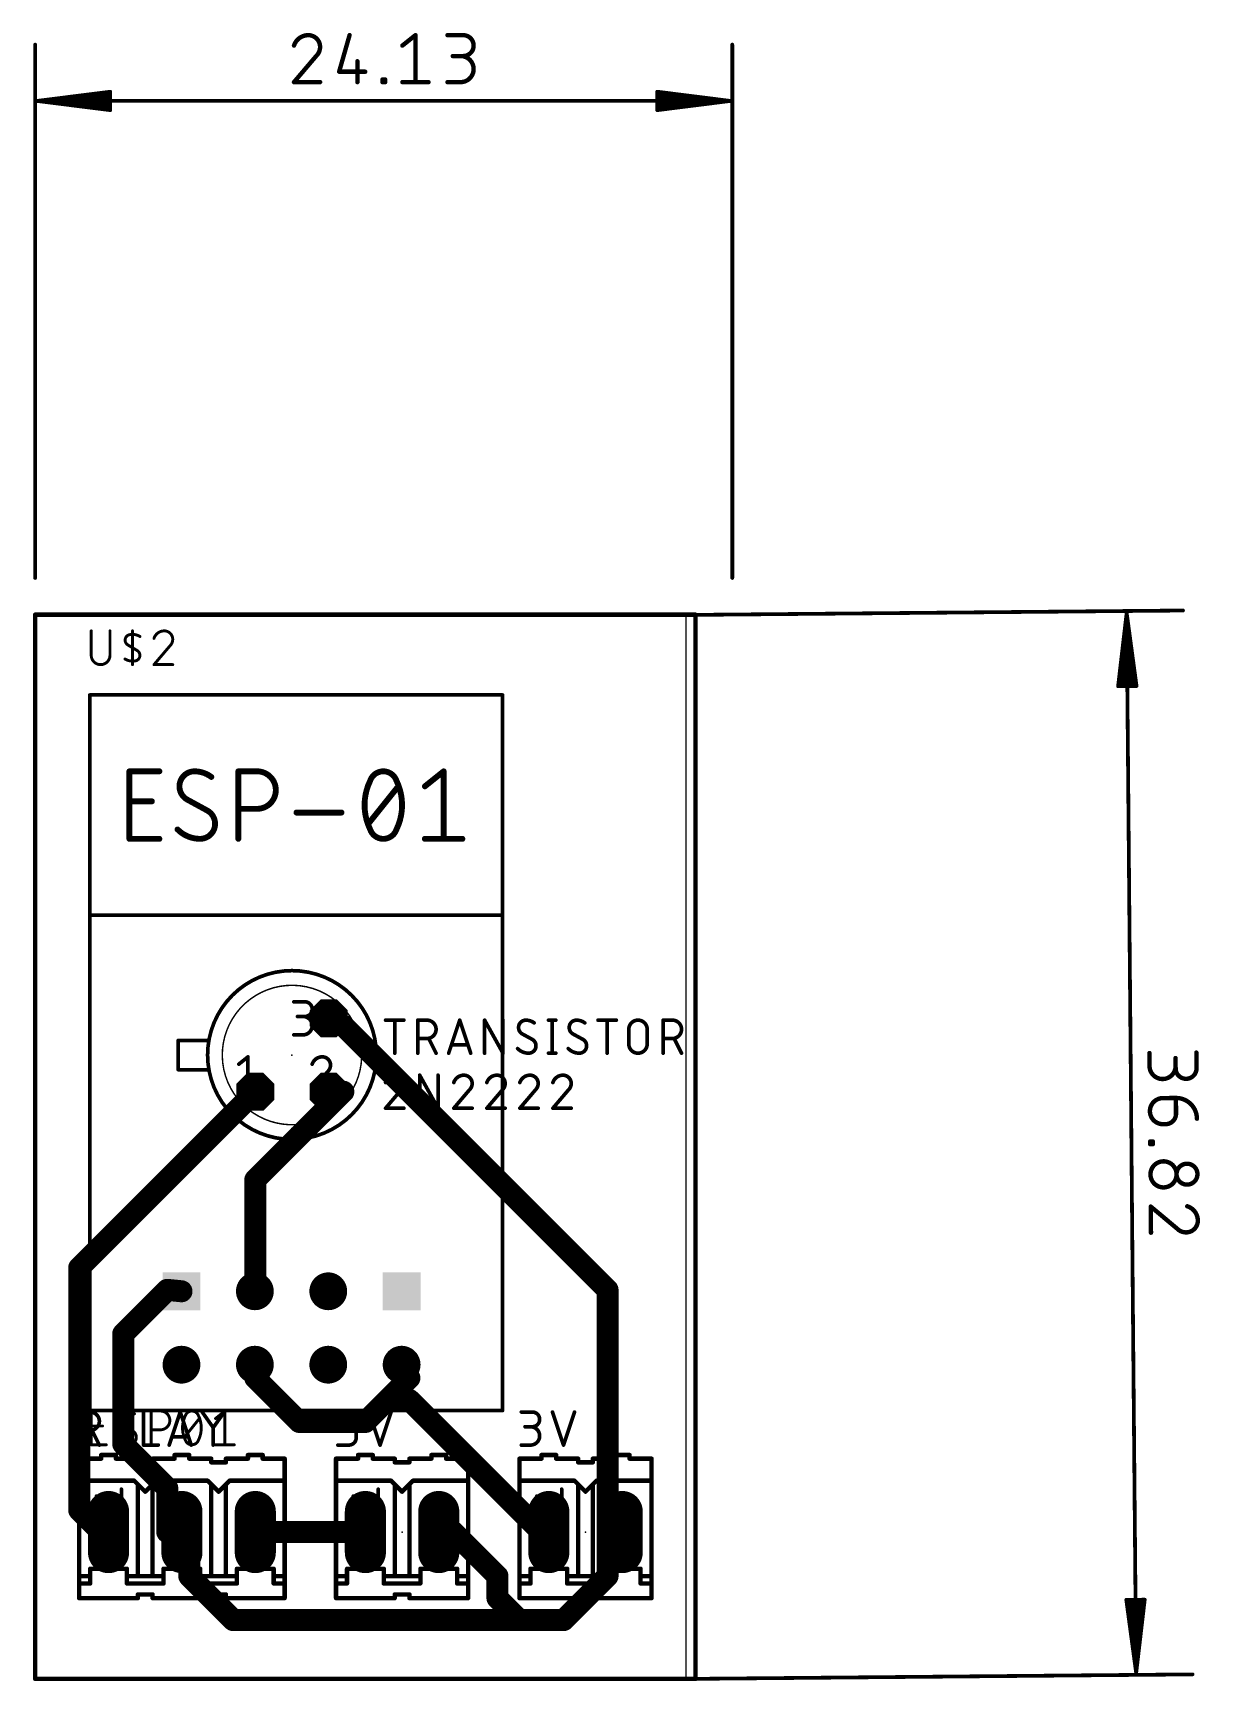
# Model space of a CAD drawing. Extents: x -0.1 to 40.3, y -1.3 to 55.7.
import ezdxf

# ---------------------------------------------------------------- set-up
doc = ezdxf.new("R2010")
doc.units = 0
for name, color, linetype in [('1', 12, 'CONTINUOUS'), ('17', 110, 'CONTINUOUS'), ('20', 31, 'CONTINUOUS'), ('21', 253, 'CONTINUOUS'), ('23', 53, 'CONTINUOUS'), ('25', 253, 'CONTINUOUS'), ('27', 253, 'CONTINUOUS'), ('51', 253, 'CONTINUOUS')]:
    doc.layers.add(name, color=color, linetype=linetype)

# ---------------------------------------------------------------- blocks, each defined once
blk = doc.blocks.new('RECT')
blk.add_solid([(-0.5, -0.5), (0.5, -0.5), (-0.5, 0.5), (0.5, 0.5)])
blk = doc.blocks.new('LONGP100')
at = {"const_width": 1}
blk.add_lwpolyline([(-0.5, 0), (0.5, 0)], dxfattribs=at)
at = {"const_width": 0.5}
for points in [[(-0.5, 0.25, 1), (-0.5, -0.25)], [(0.5, -0.25, 1), (0.5, 0.25)]]:
    blk.add_lwpolyline(points, format="xyb", dxfattribs=at)
blk = doc.blocks.new('OCTAGONP')
at = {"const_width": 0.5}
blk.add_lwpolyline([(-0.25, -0.1036), (-0.25, 0.1036), (-0.1036, 0.25), (0.1036, 0.25), (0.25, 0.1036), (0.25, -0.1036), (0.1036, -0.25), (-0.1036, -0.25), (-0.25, -0.1036), (-0.25, 0.1036)], dxfattribs=at)
blk = doc.blocks.new('ROUNDP')
at = {"const_width": 0.5}
blk.add_lwpolyline([(0, -0.25, 1), (0, 0.25, 1), (0, -0.25)], format="xyb", dxfattribs=at)
blk = doc.blocks.new('SQUAREP')
blk.add_solid([(-0.5, -0.5), (0.5, -0.5), (-0.5, 0.5), (0.5, 0.5)])

msp = doc.modelspace()

# ---------------------------------------------------------------- linework, layer by layer
at = {"layer": '1'}
for points, const_width in [([(0, 35.56), (22.86, 35.56)], 0.1524), ([(0, -1.27), (0, 35.56)], 0.1524), ([(22.86, 35.56), (22.86, -1.27)], 0.1524), ([(10.668, 21.336), (10.16, 21.59)], 0.762), ([(19.812, 12.192), (10.668, 21.336)], 0.762), ([(1.524, 12.954), (7.62, 19.05)], 0.762), ([(10.668, 19.05), (7.62, 16.002)], 0.762), ([(10.668, 19.05), (10.16, 19.05)], 0.762), ([(7.62, 16.002), (7.62, 12.192)], 0.762), ([(1.524, 4.572), (1.524, 12.954)], 0.762), ([(3.048, 10.668), (4.572, 12.192)], 0.762), ([(4.572, 12.192), (5.065, 12.1425)], 0.762), ([(7.62, 12.192), (7.605, 12.1425)], 0.762), ([(19.812, 3.81), (19.812, 12.192)], 0.762), ([(3.048, 6.858), (3.048, 10.668)], 0.762), ([(7.62, 9.144), (7.605, 9.6025)], 0.762), ([(12.954, 9.144), (12.685, 9.6025)], 0.762), ([(9.144, 7.62), (7.62, 9.144)], 0.762), ([(12.954, 9.144), (12.192, 8.382)], 0.762), ([(12.192, 8.382), (11.43, 7.62)], 0.762), ([(12.192, 8.382), (12.954, 8.382)], 0.762), ([(12.954, 8.382), (17.526, 3.81)], 0.762), ([(11.43, 7.62), (9.144, 7.62)], 0.762), ([(4.572, 5.334), (3.048, 6.858)], 0.762), ([(4.572, 3.81), (4.572, 5.334)], 0.762), ([(2.286, 3.81), (1.524, 4.572)], 0.762), ([(2.286, 3.81), (2.54, 3.81)], 0.762), ([(4.572, 3.81), (5.08, 3.81)], 0.762), ([(5.334, 3.81), (5.08, 3.81)], 0.762), ([(5.334, 2.286), (5.334, 3.81)], 0.762), ([(11.43, 3.81), (7.62, 3.81)], 0.762), ([(14.478, 3.81), (13.97, 3.81)], 0.762), ([(16.002, 2.286), (14.478, 3.81)], 0.762), ([(17.526, 3.81), (17.78, 3.81)], 0.762), ([(19.812, 3.81), (19.812, 2.286)], 0.762), ([(19.812, 3.81), (20.32, 3.81)], 0.762), ([(6.858, 0.762), (5.334, 2.286)], 0.762), ([(16.002, 1.524), (16.002, 2.286)], 0.762), ([(19.812, 2.286), (18.288, 0.762)], 0.762), ([(16.764, 0.762), (16.002, 1.524)], 0.762), ([(16.764, 0.762), (6.858, 0.762)], 0.762), ([(18.288, 0.762), (16.764, 0.762)], 0.762), ([(22.86, -1.27), (0, -1.27)], 0.1524)]:
    msp.add_lwpolyline(points, dxfattribs=dict(at, const_width=const_width))
for points, const_width in [([(0, 35.5981, 1), (0, 35.5219)], 0.0762), ([(0.0381, 35.56, 1), (-0.0381, 35.56)], 0.0762), ([(22.8981, 35.56, 1), (22.8219, 35.56)], 0.0762), ([(22.86, 35.5219, 1), (22.86, 35.5981)], 0.0762), ([(10.2452, 21.7604, 1), (10.0748, 21.4196)], 0.381), ([(10.8027, 21.4707, 1), (10.5333, 21.2013)], 0.381), ([(10.5828, 21.1656, 1), (10.7532, 21.5064)], 0.381), ([(7.7547, 18.9153, 1), (7.4853, 19.1847)], 0.381), ([(10.16, 19.2405, 1), (10.16, 18.8595)], 0.381), ([(10.8027, 18.9153, 1), (10.5333, 19.1847)], 0.381), ([(10.668, 18.8595, 1), (10.668, 19.2405)], 0.381), ([(7.8105, 16.002, 1), (7.4295, 16.002)], 0.381), ([(7.4853, 16.1367, 1), (7.7547, 15.8673)], 0.381), ([(1.7145, 12.954, 1), (1.3335, 12.954)], 0.381), ([(1.3893, 13.0887, 1), (1.6587, 12.8193)], 0.381), ([(4.591, 12.3815, 1), (4.553, 12.0025)], 0.381), ([(4.7067, 12.0573, 1), (4.4373, 12.3267)], 0.381), ([(7.8023, 12.1368, 1), (7.4377, 12.2472)], 0.381), ([(20.0025, 12.192, 1), (19.6215, 12.192)], 0.381), ([(5.046, 11.953, 1), (5.084, 12.332)], 0.381), ([(7.4227, 12.1977, 1), (7.7873, 12.0873)], 0.381), ([(7.4295, 12.192, 1), (7.8105, 12.192)], 0.381), ([(19.6773, 12.0573, 1), (19.9467, 12.3267)], 0.381), ([(3.2385, 10.668, 1), (2.8575, 10.668)], 0.381), ([(2.9133, 10.8027, 1), (3.1827, 10.5333)], 0.381), ([(7.7954, 9.6087, 1), (7.4146, 9.5963)], 0.381), ([(12.8493, 9.6989, 1), (12.5207, 9.5061)], 0.381), ([(7.7547, 9.2787, 1), (7.4853, 9.0093)], 0.381), ([(7.4296, 9.1378, 1), (7.8104, 9.1502)], 0.381), ([(12.7897, 9.0476, 1), (13.1183, 9.2404)], 0.381), ([(13.0887, 9.0093, 1), (12.8193, 9.2787)], 0.381), ([(12.192, 8.5725, 1), (12.192, 8.1915)], 0.381), ([(12.0573, 8.5167, 1), (12.3267, 8.2473)], 0.381), ([(12.3267, 8.2473, 1), (12.0573, 8.5167)], 0.381), ([(13.0887, 8.5167, 1), (12.8193, 8.2473)], 0.381), ([(12.954, 8.1915, 1), (12.954, 8.5725)], 0.381), ([(9.144, 7.8105, 1), (9.144, 7.4295)], 0.381), ([(11.43, 7.4295, 1), (11.43, 7.8105)], 0.381), ([(9.0093, 7.4853, 1), (9.2787, 7.7547)], 0.381), ([(11.2953, 7.7547, 1), (11.5647, 7.4853)], 0.381), ([(3.1827, 6.9927, 1), (2.9133, 6.7233)], 0.381), ([(2.8575, 6.858, 1), (3.2385, 6.858)], 0.381), ([(4.7625, 5.334, 1), (4.3815, 5.334)], 0.381), ([(4.4373, 5.1993, 1), (4.7067, 5.4687)], 0.381), ([(1.6587, 4.7067, 1), (1.3893, 4.4373)], 0.381), ([(1.3335, 4.572, 1), (1.7145, 4.572)], 0.381), ([(2.286, 4.0005, 1), (2.286, 3.6195)], 0.381), ([(2.1513, 3.6753, 1), (2.4207, 3.9447)], 0.381), ([(2.54, 3.6195, 1), (2.54, 4.0005)], 0.381), ([(4.572, 4.0005, 1), (4.572, 3.6195)], 0.381), ([(4.3815, 3.81, 1), (4.7625, 3.81)], 0.381), ([(5.08, 4.0005, 1), (5.08, 3.6195)], 0.381), ([(5.08, 3.6195, 1), (5.08, 4.0005)], 0.381), ([(5.5245, 3.81, 1), (5.1435, 3.81)], 0.381), ([(5.334, 3.6195, 1), (5.334, 4.0005)], 0.381), ([(7.62, 4.0005, 1), (7.62, 3.6195)], 0.381), ([(11.43, 3.6195, 1), (11.43, 4.0005)], 0.381), ([(13.97, 4.0005, 1), (13.97, 3.6195)], 0.381), ([(14.6127, 3.9447, 1), (14.3433, 3.6753)], 0.381), ([(14.478, 3.6195, 1), (14.478, 4.0005)], 0.381), ([(17.526, 4.0005, 1), (17.526, 3.6195)], 0.381), ([(17.3913, 3.6753, 1), (17.6607, 3.9447)], 0.381), ([(17.78, 3.6195, 1), (17.78, 4.0005)], 0.381), ([(20.0025, 3.81, 1), (19.6215, 3.81)], 0.381), ([(19.812, 4.0005, 1), (19.812, 3.6195)], 0.381), ([(19.6215, 3.81, 1), (20.0025, 3.81)], 0.381), ([(20.32, 3.6195, 1), (20.32, 4.0005)], 0.381), ([(5.4687, 2.4207, 1), (5.1993, 2.1513)], 0.381), ([(5.1435, 2.286, 1), (5.5245, 2.286)], 0.381), ([(16.1925, 2.286, 1), (15.8115, 2.286)], 0.381), ([(15.8673, 2.1513, 1), (16.1367, 2.4207)], 0.381), ([(19.6215, 2.286, 1), (20.0025, 2.286)], 0.381), ([(19.9467, 2.1513, 1), (19.6773, 2.4207)], 0.381), ([(16.1367, 1.6587, 1), (15.8673, 1.3893)], 0.381), ([(15.8115, 1.524, 1), (16.1925, 1.524)], 0.381), ([(6.858, 0.9525, 1), (6.858, 0.5715)], 0.381), ([(16.764, 0.9525, 1), (16.764, 0.5715)], 0.381), ([(16.764, 0.5715, 1), (16.764, 0.9525)], 0.381), ([(18.288, 0.5715, 1), (18.288, 0.9525)], 0.381), ([(6.7233, 0.6273, 1), (6.9927, 0.8967)], 0.381), ([(16.6293, 0.6273, 1), (16.8987, 0.8967)], 0.381), ([(18.1533, 0.8967, 1), (18.4227, 0.6273)], 0.381), ([(0, -1.2319, 1), (0, -1.3081)], 0.0762), ([(-0.0381, -1.27, 1), (0.0381, -1.27)], 0.0762), ([(22.8219, -1.27, 1), (22.8981, -1.27)], 0.0762), ([(22.86, -1.3081, 1), (22.86, -1.2319)], 0.0762)]:
    msp.add_lwpolyline(points, format="xyb", dxfattribs=dict(at, const_width=const_width))
at = {"layer": '20'}
for p, q in [((22.53, 35.55), (0, 35.55)), ((0, 35.55), (0, -1.27)), ((22.53, -1.27), (22.53, 35.55)), ((0, -1.27), (22.53, -1.27))]:
    msp.add_line(p, q, dxfattribs=at)
for points, const_width in [([(0, 36.83), (0, 55.29)], 0.13), ([(10.8835, 55.6163), (10.5222, 54.3519)], 0.1524), ([(12.7106, 55.2551), (13.1622, 55.6163)], 0.1524), ([(13.1622, 55.6163), (13.1622, 53.9907)], 0.1524), ([(14.2737, 55.6163), (14.8156, 55.6163)], 0.1524), ([(24.13, 36.83), (24.13, 55.29)], 0.13), ([(9.7268, 54.8938), (8.9591, 53.9907)], 0.1524), ([(11.1544, 54.7132), (11.1544, 53.9907)], 0.1524), ([(14.8156, 54.8938), (14.4544, 54.8938)], 0.1524), ([(10.5222, 54.3519), (11.4254, 54.3519)], 0.1524), ([(0.065, 53.34), (2.6, 53.6592)], 0.13), ([(0.065, 53.34), (2.6, 53.6)], 0.13), ([(2.6, 53.6592), (2.6, 53.0208)], 0.13), ([(8.9591, 53.9907), (9.8622, 53.9907)], 0.1524), ([(12.0228, 53.9907), (12.0228, 54.081)], 0.1524), ([(12.0228, 54.081), (12.1131, 54.081)], 0.1524), ([(12.1131, 53.9907), (12.0228, 53.9907)], 0.1524), ([(12.1131, 54.081), (12.1131, 53.9907)], 0.1524), ([(12.7106, 53.9907), (13.6137, 53.9907)], 0.1524), ([(14.2737, 53.9907), (14.7253, 53.9907)], 0.1524), ([(24.065, 53.34), (21.53, 53.6592)], 0.13), ([(21.53, 53.6592), (21.53, 53.0208)], 0.13), ([(24.065, 53.34), (21.53, 53.6)], 0.13), ([(0.065, 53.34), (2.6, 53.47)], 0.13), ([(0.065, 53.34), (24.065, 53.34)], 0.13), ([(2.6, 53.0208), (0.065, 53.34)], 0.13), ([(2.6, 53.21), (0.065, 53.34)], 0.13), ([(2.6, 53.08), (0.065, 53.34)], 0.13), ([(24.065, 53.34), (21.53, 53.47)], 0.13), ([(21.53, 53.0208), (24.065, 53.34)], 0.13), ([(21.53, 53.21), (24.065, 53.34)], 0.13), ([(21.53, 53.08), (24.065, 53.34)], 0.13), ([(22.53, 35.55), (39.7301, 35.7042)], 0.13), ([(37.4842, 33.0839), (37.7807, 35.6217)], 0.13), ([(37.5435, 33.0845), (37.7807, 35.6217)], 0.13), ([(37.6735, 33.0856), (37.7807, 35.6217)], 0.13), ([(37.7807, 35.6217), (38.1096, -1.0683)], 0.13), ([(37.7807, 35.6217), (38.1227, 33.0896)], 0.13), ([(37.7807, 35.6217), (37.9335, 33.0879)], 0.13), ([(37.7807, 35.6217), (38.0634, 33.0891)], 0.13), ([(38.1227, 33.0896), (37.4842, 33.0839)], 0.13), ([(38.568, 20.3882), (38.5719, 19.9367)], 0.1524), ([(39.4758, 19.8543), (39.4726, 20.2155)], 0.1524), ([(40.1935, 20.4024), (40.1982, 19.8606)], 0.1524), ([(39.0331, 18.8291), (39.4847, 18.8331)], 0.1524), ([(39.4847, 18.8331), (39.4894, 18.2912)], 0.1524), ([(39.1313, 17.9268), (39.041, 17.926)], 0.1524), ([(38.5947, 17.3246), (38.685, 17.3254)], 0.1524), ([(38.5955, 17.2343), (38.5947, 17.3246)], 0.1524), ([(38.6858, 17.2351), (38.5955, 17.2343)], 0.1524), ([(38.685, 17.3254), (38.6858, 17.2351)], 0.1524), ([(39.5241, 14.3141), (38.6143, 15.0738)], 0.1524), ([(38.6143, 15.0738), (38.6222, 14.1707)], 0.1524), ([(38.4061, 1.4694), (37.7676, 1.4637)], 0.13), ([(37.7676, 1.4637), (38.1096, -1.0683)], 0.13), ([(37.8269, 1.4642), (38.1096, -1.0683)], 0.13), ([(37.9569, 1.4654), (38.1096, -1.0683)], 0.13), ([(38.1096, -1.0683), (38.4061, 1.4694)], 0.13), ([(38.1096, -1.0683), (38.3468, 1.4689)], 0.13), ([(38.1096, -1.0683), (38.2169, 1.4677)], 0.13), ([(22.86, -1.27), (40.0601, -1.1158)], 0.13)]:
    msp.add_lwpolyline(points, dxfattribs=dict(at, const_width=const_width))
for points, const_width in [([(0.0325, 55.29, 1), (-0.0325, 55.29)], 0.065), ([(9.4558, 55.6163, 0.3252), (8.9591, 55.2551)], 0.1524), ([(9.8622, 55.2099, 0.4142), (9.4558, 55.6163)], 0.1524), ([(9.4558, 55.6544, 1), (9.4558, 55.5782)], 0.0762), ([(9.4558, 55.5782, 1), (9.4558, 55.6544)], 0.0762), ([(10.9201, 55.6058, 1), (10.8469, 55.6268)], 0.0762), ([(13.2003, 55.6163, 1), (13.1241, 55.6163)], 0.0762), ([(13.186, 55.5865, 1), (13.1384, 55.6461)], 0.0762), ([(14.2737, 55.6544, 1), (14.2737, 55.5782)], 0.0762), ([(14.8156, 54.8938, 1), (14.8156, 55.6163)], 0.1524), ([(14.8156, 55.6544, 1), (14.8156, 55.5782)], 0.0762), ([(14.8156, 55.5782, 1), (14.8156, 55.6544)], 0.0762), ([(24.1625, 55.29, 1), (24.0975, 55.29)], 0.065), ([(8.9229, 55.2668, 1), (8.9954, 55.2433)], 0.0762), ([(9.7268, 54.8938, 0.2053), (9.8622, 55.2099)], 0.1524), ([(9.7005, 54.9214, 1), (9.753, 54.8662)], 0.0762), ([(9.7558, 54.8691, 1), (9.6977, 54.9185)], 0.0762), ([(9.9003, 55.2099, 1), (9.8241, 55.2099)], 0.0762), ([(9.8241, 55.2099, 1), (9.9003, 55.2099)], 0.0762), ([(11.1925, 54.7132, 1), (11.1163, 54.7132)], 0.0762), ([(12.6868, 55.2848, 1), (12.7344, 55.2253)], 0.0762), ([(14.4544, 54.9319, 1), (14.4544, 54.8557)], 0.0762), ([(14.7253, 53.9907, 1), (14.7253, 54.8938)], 0.1524), ([(14.7253, 54.9319, 1), (14.7253, 54.8557)], 0.0762), ([(14.8156, 54.9319, 1), (14.8156, 54.8557)], 0.0762), ([(14.8156, 54.8557, 1), (14.8156, 54.9319)], 0.0762), ([(10.5222, 54.39, 1), (10.5222, 54.3138)], 0.0762), ([(10.4856, 54.3624, 1), (10.5589, 54.3415)], 0.0762), ([(11.4254, 54.3138, 1), (11.4254, 54.39)], 0.0762), ([(2.6325, 53.6592, 1), (2.5675, 53.6592)], 0.065), ([(2.6041, 53.627, 1), (2.5959, 53.6915)], 0.065), ([(2.6033, 53.5677, 1), (2.5967, 53.6323)], 0.065), ([(8.9591, 54.0288, 1), (8.9591, 53.9526)], 0.0762), ([(8.9301, 54.0154, 1), (8.9882, 53.966)], 0.0762), ([(9.8622, 53.9526, 1), (9.8622, 54.0288)], 0.0762), ([(11.1163, 53.9907, 1), (11.1925, 53.9907)], 0.0762), ([(12.0609, 54.081, 1), (11.9847, 54.081)], 0.0762), ([(12.0228, 54.1191, 1), (12.0228, 54.0429)], 0.0762), ([(12.0228, 54.0288, 1), (12.0228, 53.9526)], 0.0762), ([(11.9847, 53.9907, 1), (12.0609, 53.9907)], 0.0762), ([(12.1512, 54.081, 1), (12.075, 54.081)], 0.0762), ([(12.075, 53.9907, 1), (12.1512, 53.9907)], 0.0762), ([(12.1131, 54.0429, 1), (12.1131, 54.1191)], 0.0762), ([(12.1131, 53.9526, 1), (12.1131, 54.0288)], 0.0762), ([(12.7106, 54.0288, 1), (12.7106, 53.9526)], 0.0762), ([(13.1241, 53.9907, 1), (13.2003, 53.9907)], 0.0762), ([(13.6137, 53.9526, 1), (13.6137, 54.0288)], 0.0762), ([(14.2737, 54.0288, 1), (14.2737, 53.9526)], 0.0762), ([(14.7253, 54.0288, 1), (14.7253, 53.9526)], 0.0762), ([(14.7253, 53.9526, 1), (14.7253, 54.0288)], 0.0762), ([(21.5341, 53.6915, 1), (21.5259, 53.627)], 0.065), ([(21.5625, 53.6592, 1), (21.4975, 53.6592)], 0.065), ([(21.5333, 53.6323, 1), (21.5267, 53.5677)], 0.065), ([(0.065, 53.3725, 1), (0.065, 53.3075)], 0.065), ([(0.0691, 53.3722, 1), (0.0609, 53.3078)], 0.065), ([(0.0633, 53.3725, 1), (0.0667, 53.3075)], 0.065), ([(0.0667, 53.3725, 1), (0.0633, 53.3075)], 0.065), ([(0.0683, 53.3723, 1), (0.0617, 53.3077)], 0.065), ([(0.0617, 53.3723, 1), (0.0683, 53.3077)], 0.065), ([(0.0609, 53.3722, 1), (0.0691, 53.3078)], 0.065), ([(2.5675, 53.0208, 1), (2.6325, 53.0208)], 0.065), ([(2.5959, 52.9885, 1), (2.6041, 53.053)], 0.065), ([(2.5967, 53.0477, 1), (2.6033, 53.1123)], 0.065), ([(2.6017, 53.4375, 1), (2.5983, 53.5025)], 0.065), ([(2.5983, 53.1775, 1), (2.6017, 53.2425)], 0.065), ([(21.5317, 53.5025, 1), (21.5283, 53.4375)], 0.065), ([(21.5283, 53.2425, 1), (21.5317, 53.1775)], 0.065), ([(21.5267, 53.1123, 1), (21.5333, 53.0477)], 0.065), ([(21.5259, 53.053, 1), (21.5341, 52.9885)], 0.065), ([(21.4975, 53.0208, 1), (21.5625, 53.0208)], 0.065), ([(24.0691, 53.3078, 1), (24.0609, 53.3722)], 0.065), ([(24.0609, 53.3078, 1), (24.0691, 53.3722)], 0.065), ([(24.0683, 53.3077, 1), (24.0617, 53.3723)], 0.065), ([(24.0617, 53.3077, 1), (24.0683, 53.3723)], 0.065), ([(24.0633, 53.3075, 1), (24.0667, 53.3725)], 0.065), ([(24.0667, 53.3075, 1), (24.0633, 53.3725)], 0.065), ([(24.065, 53.3075, 1), (24.065, 53.3725)], 0.065), ([(-0.0325, 36.83, 1), (0.0325, 36.83)], 0.065), ([(24.0975, 36.83, 1), (24.1625, 36.83)], 0.065), ([(22.5297, 35.5825, 1), (22.5303, 35.5175)], 0.065), ([(37.8132, 35.622, 1), (37.7482, 35.6214)], 0.065), ([(37.8132, 35.6236, 1), (37.7483, 35.6197)], 0.065), ([(37.813, 35.6253, 1), (37.7484, 35.6181)], 0.065), ([(37.8129, 35.626, 1), (37.7485, 35.6173)], 0.065), ([(37.8132, 35.6203, 1), (37.7483, 35.6231)], 0.065), ([(37.8131, 35.6187, 1), (37.7484, 35.6247)], 0.065), ([(37.813, 35.6179, 1), (37.7485, 35.6255)], 0.065), ([(39.7304, 35.6717, 1), (39.7298, 35.7367)], 0.065), ([(37.4839, 33.1164, 1), (37.4845, 33.0514)], 0.065), ([(37.452, 33.0877, 1), (37.5165, 33.0802)], 0.065), ([(37.5111, 33.0875, 1), (37.5758, 33.0814)], 0.065), ([(37.641, 33.087, 1), (37.7059, 33.0842)], 0.065), ([(37.901, 33.086, 1), (37.9659, 33.0899)], 0.065), ([(38.0311, 33.0855, 1), (38.0957, 33.0927)], 0.065), ([(38.0905, 33.0853, 1), (38.1549, 33.094)], 0.065), ([(38.123, 33.0571, 1), (38.1224, 33.1221)], 0.065), ([(38.6061, 20.3886, 1), (38.5299, 20.3879)], 0.0762), ([(38.5719, 19.9367, 1), (39.475, 19.9446)], 0.1524), ([(38.61, 19.937, 1), (38.5338, 19.9364)], 0.0762), ([(38.5338, 19.9364, 1), (38.61, 19.937)], 0.0762), ([(39.5107, 20.2158, 1), (39.4345, 20.2152)], 0.0762), ([(39.5131, 19.9449, 1), (39.4369, 19.9442)], 0.0762), ([(40.2316, 20.4028, 1), (40.1554, 20.4021)], 0.0762), ([(39.4758, 19.8543, 1), (40.1982, 19.8606)], 0.1524), ([(39.5139, 19.8546, 1), (39.4377, 19.8539)], 0.0762), ([(39.4377, 19.8539, 1), (39.5139, 19.8546)], 0.0762), ([(40.2363, 19.8609, 1), (40.1601, 19.8602)], 0.0762), ([(40.1601, 19.8602, 1), (40.2363, 19.8609)], 0.0762), ([(39.0331, 18.8291, 1), (39.041, 17.926)], 0.1524), ([(39.0328, 18.8672, 1), (39.0335, 18.791)], 0.0762), ([(39.0335, 18.791, 1), (39.0328, 18.8672)], 0.0762), ([(39.5228, 18.8334, 1), (39.4466, 18.8327)], 0.0762), ([(40.2135, 18.1169, 0.4142), (39.4847, 18.8331)], 0.1524), ([(39.4844, 18.8711, 1), (39.485, 18.795)], 0.0762), ([(39.485, 18.795, 1), (39.4844, 18.8711)], 0.0762), ([(39.1313, 17.9268, 0.4142), (39.4894, 18.2912)], 0.1524), ([(39.5275, 18.2915, 1), (39.4513, 18.2909)], 0.0762), ([(39.4513, 18.2909, 1), (39.5275, 18.2915)], 0.0762), ([(39.0407, 17.9641, 1), (39.0414, 17.8879)], 0.0762), ([(39.0414, 17.8879, 1), (39.0407, 17.9641)], 0.0762), ([(39.131, 17.9649, 1), (39.1317, 17.8887)], 0.0762), ([(39.1317, 17.8887, 1), (39.131, 17.9649)], 0.0762), ([(40.1754, 18.1166, 1), (40.2516, 18.1172)], 0.0762), ([(38.6328, 17.325, 1), (38.5566, 17.3243)], 0.0762), ([(38.5944, 17.3627, 1), (38.595, 17.2865)], 0.0762), ([(38.5952, 17.2724, 1), (38.5958, 17.1962)], 0.0762), ([(38.5574, 17.234, 1), (38.6336, 17.2347)], 0.0762), ([(38.7231, 17.3258, 1), (38.6469, 17.3251)], 0.0762), ([(38.6477, 17.2348, 1), (38.7239, 17.2355)], 0.0762), ([(38.6853, 17.2873, 1), (38.6847, 17.3635)], 0.0762), ([(38.6861, 17.197, 1), (38.6855, 17.2732)], 0.0762), ([(39.0522, 16.6408, 1), (39.0601, 15.7377)], 0.1524), ([(39.0601, 15.7377, 1), (39.0522, 16.6408)], 0.1524), ([(39.0519, 16.6789, 1), (39.0526, 16.6027)], 0.0762), ([(39.0526, 16.6027, 1), (39.0519, 16.6789)], 0.0762), ([(39.8658, 16.5576, 1), (39.8721, 15.8351)], 0.1524), ([(39.8721, 15.8351, 1), (39.8658, 16.5576)], 0.1524), ([(39.8655, 16.5957, 1), (39.8661, 16.5195)], 0.0762), ([(39.8661, 16.5195, 1), (39.8655, 16.5957)], 0.0762), ([(39.0598, 15.7758, 1), (39.0605, 15.6996)], 0.0762), ([(39.0605, 15.6996, 1), (39.0598, 15.7758)], 0.0762), ([(39.8718, 15.8732, 1), (39.8724, 15.797)], 0.0762), ([(39.8724, 15.797, 1), (39.8718, 15.8732)], 0.0762), ([(38.6388, 15.1031, 1), (38.5899, 15.0446)], 0.0762), ([(38.6524, 15.0742, 1), (38.5762, 15.0735)], 0.0762), ([(40.2442, 14.5913, 0.3252), (39.8786, 15.0849)], 0.1524), ([(39.8901, 15.1212, 1), (39.8672, 15.0485)], 0.0762), ([(39.5241, 14.3141, 0.2053), (39.8414, 14.1814)], 0.1524), ([(39.5515, 14.3406, 1), (39.4968, 14.2876)], 0.0762), ([(39.4997, 14.2848, 1), (39.5485, 14.3433)], 0.0762), ([(39.8414, 14.1814, 0.4142), (40.2442, 14.5913)], 0.1524), ([(40.2823, 14.5916, 1), (40.2061, 14.591)], 0.0762), ([(40.2061, 14.591, 1), (40.2823, 14.5916)], 0.0762), ([(38.5841, 14.1704, 1), (38.6603, 14.1711)], 0.0762), ([(39.841, 14.2195, 1), (39.8417, 14.1433)], 0.0762), ([(39.8417, 14.1433, 1), (39.841, 14.2195)], 0.0762), ([(37.7673, 1.4962, 1), (37.7679, 1.4312)], 0.065), ([(37.7998, 1.4681, 1), (37.7354, 1.4594)], 0.065), ([(37.8592, 1.4678, 1), (37.7946, 1.4606)], 0.065), ([(37.9893, 1.4674, 1), (37.9244, 1.4635)], 0.065), ([(38.2493, 1.4664, 1), (38.1844, 1.4691)], 0.065), ([(38.3792, 1.4659, 1), (38.3145, 1.4719)], 0.065), ([(38.4384, 1.4657, 1), (38.3738, 1.4732)], 0.065), ([(38.4064, 1.4369, 1), (38.4058, 1.5019)], 0.065), ([(38.0773, -1.0646, 1), (38.1419, -1.0721)], 0.065), ([(38.0772, -1.0653, 1), (38.1419, -1.0714)], 0.065), ([(38.0771, -1.0703, 1), (38.142, -1.0664)], 0.065), ([(38.0771, -1.067, 1), (38.142, -1.0697)], 0.065), ([(38.0771, -1.0686, 1), (38.1421, -1.068)], 0.065), ([(38.0773, -1.0719, 1), (38.1419, -1.0647)], 0.065), ([(38.0774, -1.0727, 1), (38.1418, -1.064)], 0.065), ([(40.0604, -1.1483, 1), (40.0598, -1.0833)], 0.065), ([(22.8597, -1.2375, 1), (22.8603, -1.3025)], 0.065)]:
    msp.add_lwpolyline(points, format="xyb", dxfattribs=dict(at, const_width=const_width))
at = {"layer": '21'}
for points, const_width in [([(1.89, 32.8118, 1), (1.89, 32.7482)], 0.0635), ([(1.9218, 32.78, 1), (1.8583, 32.78)], 0.0635), ([(16.2093, 32.78, 1), (16.1458, 32.78)], 0.0635), ([(16.1775, 32.7482, 1), (16.1775, 32.8118)], 0.0635), ([(3.3124, 30.1384, 1), (3.2108, 30.1384)], 0.1016), ([(3.2616, 30.1892, 1), (3.2616, 30.0876)], 0.1016), ([(4.3002, 30.0876, 1), (4.3002, 30.1892)], 0.1016), ([(5.5137, 30.1384, 0.4142), (4.9944, 29.6191)], 0.2032), ([(6.0979, 29.9437, 0.1623), (5.5137, 30.1384)], 0.2032), ([(5.5137, 30.1892, 1), (5.5137, 30.0876)], 0.1016), ([(5.5137, 30.0876, 1), (5.5137, 30.1892)], 0.1016), ([(7.0829, 30.1384, 1), (6.9813, 30.1384)], 0.1016), ([(7.0321, 30.1892, 1), (7.0321, 30.0876)], 0.1016), ([(7.6812, 28.8402, 1), (7.6812, 30.1384)], 0.2032), ([(7.6812, 30.1892, 1), (7.6812, 30.0876)], 0.1016), ([(7.6812, 30.0876, 1), (7.6812, 30.1892)], 0.1016), ([(12.051, 30.1384, 0.3205), (11.5966, 29.8138)], 0.2032), ([(12.5054, 29.8138, 0.3205), (12.051, 30.1384)], 0.2032), ([(12.051, 30.1892, 1), (12.051, 30.0876)], 0.1016), ([(12.051, 30.0876, 1), (12.051, 30.1892)], 0.1016), ([(14.1897, 30.1384, 1), (14.0881, 30.1384)], 0.1016), ([(14.1706, 30.0987, 1), (14.1071, 30.1781)], 0.1016), ([(4.9944, 29.6191, 0.2656), (5.254, 29.1647)], 0.2032), ([(5.0452, 29.6191, 1), (4.9436, 29.6191)], 0.1016), ([(4.9436, 29.6191, 1), (5.0452, 29.6191)], 0.1016), ([(6.0674, 29.903, 1), (6.1283, 29.9843)], 0.1016), ([(11.5966, 29.8138, 0.1139), (11.4019, 28.97)], 0.2032), ([(11.5486, 29.8303, 1), (11.6447, 29.7974)], 0.1016), ([(11.6423, 29.7916, 1), (11.5509, 29.8361)], 0.1016), ([(12.7001, 28.97, 0.1139), (12.5054, 29.8138)], 0.2032), ([(12.551, 29.8361, 1), (12.4597, 29.7916)], 0.1016), ([(12.4573, 29.7974, 1), (12.5534, 29.8303)], 0.1016), ([(12.6099, 29.5874, 1), (12.5306, 29.6508)], 0.1016), ([(13.458, 29.6588, 1), (13.5215, 29.5794)], 0.1016), ([(3.2616, 29.1506, 1), (3.2616, 29.049)], 0.1016), ([(4.0405, 29.049, 1), (4.0405, 29.1506)], 0.1016), ([(5.2783, 29.2093, 1), (5.2297, 29.1201)], 0.1016), ([(5.2282, 29.121, 1), (5.2798, 29.2085)], 0.1016), ([(6.2277, 28.3209, 0.2656), (5.968, 28.7753)], 0.2032), ([(5.9938, 28.819, 1), (5.9423, 28.7315)], 0.1016), ([(5.9437, 28.7307, 1), (5.9924, 28.8199)], 0.1016), ([(7.0321, 28.891, 1), (7.0321, 28.7894)], 0.1016), ([(7.6812, 28.891, 1), (7.6812, 28.7894)], 0.1016), ([(7.6812, 28.7894, 1), (7.6812, 28.891)], 0.1016), ([(9.045, 28.7612, 1), (9.045, 28.6596)], 0.1016), ([(10.6029, 28.6596, 1), (10.6029, 28.7612)], 0.1016), ([(11.4019, 28.97, 0.1139), (11.5966, 28.1262)], 0.2032), ([(11.4527, 28.97, 1), (11.3511, 28.97)], 0.1016), ([(11.3511, 28.97, 1), (11.4527, 28.97)], 0.1016), ([(12.5054, 28.1262, 0.1139), (12.7001, 28.97)], 0.2032), ([(12.7509, 28.97, 1), (12.6493, 28.97)], 0.1016), ([(12.6493, 28.97, 1), (12.7509, 28.97)], 0.1016), ([(4.9295, 28.1262, 0.2), (5.7084, 27.8016)], 0.2032), ([(4.9655, 28.1619, 1), (4.8934, 28.0904)], 0.1016), ([(5.7084, 27.8016, 0.4142), (6.2277, 28.3209)], 0.2032), ([(6.2785, 28.3209, 1), (6.1769, 28.3209)], 0.1016), ([(6.1769, 28.3209, 1), (6.2785, 28.3209)], 0.1016), ([(11.492, 28.3526, 1), (11.5714, 28.2892)], 0.1016), ([(11.5966, 28.1262, 0.3205), (12.051, 27.8016)], 0.2032), ([(11.6447, 28.1426, 1), (11.5486, 28.1097)], 0.1016), ([(11.5509, 28.1039, 1), (11.6423, 28.1484)], 0.1016), ([(12.051, 27.8016, 0.3205), (12.5054, 28.1262)], 0.2032), ([(12.4597, 28.1484, 1), (12.551, 28.1039)], 0.1016), ([(12.5534, 28.1097, 1), (12.4573, 28.1426)], 0.1016), ([(3.2616, 27.8524, 1), (3.2616, 27.7508)], 0.1016), ([(3.2108, 27.8016, 1), (3.3124, 27.8016)], 0.1016), ([(4.3002, 27.7508, 1), (4.3002, 27.8524)], 0.1016), ([(5.7084, 27.8524, 1), (5.7084, 27.7508)], 0.1016), ([(5.7084, 27.7508, 1), (5.7084, 27.8524)], 0.1016), ([(6.9813, 27.8016, 1), (7.0829, 27.8016)], 0.1016), ([(12.051, 27.8524, 1), (12.051, 27.7508)], 0.1016), ([(12.051, 27.7508, 1), (12.051, 27.8524)], 0.1016), ([(13.4898, 27.8524, 1), (13.4898, 27.7508)], 0.1016), ([(14.0881, 27.8016, 1), (14.1897, 27.8016)], 0.1016), ([(14.788, 27.7508, 1), (14.788, 27.8524)], 0.1016), ([(1.89, 25.1917, 1), (1.89, 25.1283)], 0.0635), ([(1.9218, 25.16, 1), (1.8583, 25.16)], 0.0635), ([(1.8583, 25.16, 1), (1.9218, 25.16)], 0.0635), ([(16.2093, 25.16, 1), (16.1458, 25.16)], 0.0635), ([(16.1458, 25.16, 1), (16.2093, 25.16)], 0.0635), ([(16.1775, 25.1283, 1), (16.1775, 25.1917)], 0.0635), ([(8.89, 17.399, 1), (8.89, 23.241, 1), (8.89, 17.399)], 0.127), ([(9.819, 22.5471, 0.67), (6.663, 19.3911)], 0.0508), ([(9.8141, 22.5354, 1), (9.8239, 22.5588)], 0.0254), ([(11.117, 19.3911, 0.2002), (11.117, 21.2489)], 0.0508), ([(11.1287, 21.2538, 1), (11.1053, 21.244)], 0.0254), ([(4.9848, 20.828, 1), (4.9213, 20.828)], 0.0635), ([(4.953, 20.8597, 1), (4.953, 20.7963)], 0.0635), ([(6.0135, 20.7963, 1), (6.0135, 20.8597)], 0.0635), ([(4.953, 19.8438, 1), (4.953, 19.7803)], 0.0635), ([(4.9213, 19.812, 1), (4.9848, 19.812)], 0.0635), ([(6.0135, 19.7803, 1), (6.0135, 19.8438)], 0.0635), ([(6.6513, 19.3862, 1), (6.6747, 19.396)], 0.0254), ([(11.1053, 19.396, 1), (11.1287, 19.3862)], 0.0254), ([(7.9611, 18.093, 0.2002), (9.8189, 18.093)], 0.0508), ([(7.966, 18.1047, 1), (7.9562, 18.0813)], 0.0254), ([(9.8238, 18.0813, 1), (9.814, 18.1047)], 0.0254), ([(1.89, 8.0468, 1), (1.89, 7.9833)], 0.0635), ([(1.8583, 8.015, 1), (1.9218, 8.015)], 0.0635), ([(16.1458, 8.015, 1), (16.2093, 8.015)], 0.0635), ([(16.1775, 7.9833, 1), (16.1775, 8.0468)], 0.0635), ([(1.5621, 6.35, 1), (1.4859, 6.35)], 0.0762), ([(1.524, 6.3881, 1), (1.524, 6.3119)], 0.0762), ([(2.3241, 6.477, 1), (2.2479, 6.477)], 0.0762), ([(2.286, 6.5151, 1), (2.286, 6.4389)], 0.0762), ([(2.2479, 6.35, 1), (2.3241, 6.35)], 0.0762), ([(2.286, 6.3119, 1), (2.286, 6.3881)], 0.0762), ([(2.8321, 6.477, 1), (2.7559, 6.477)], 0.0762), ([(2.794, 6.3881, 1), (2.794, 6.3119)], 0.0762), ([(2.7559, 6.35, 1), (2.8321, 6.35)], 0.0762), ([(2.794, 6.4389, 1), (2.794, 6.5151)], 0.0762), ([(3.5941, 6.35, 1), (3.5179, 6.35)], 0.0762), ([(3.556, 6.2611, 1), (3.556, 6.1849)], 0.0762), ([(3.556, 6.3119, 1), (3.556, 6.3881)], 0.0762), ([(4.1021, 6.35, 1), (4.0259, 6.35)], 0.0762), ([(4.064, 6.3881, 1), (4.064, 6.3119)], 0.0762), ([(4.064, 6.1849, 1), (4.064, 6.2611)], 0.0762), ([(4.8641, 6.477, 1), (4.7879, 6.477)], 0.0762), ([(4.826, 6.5151, 1), (4.826, 6.4389)], 0.0762), ([(4.7879, 6.35, 1), (4.8641, 6.35)], 0.0762), ([(4.826, 6.3119, 1), (4.826, 6.3881)], 0.0762), ([(5.3721, 6.477, 1), (5.2959, 6.477)], 0.0762), ([(5.334, 6.3881, 1), (5.334, 6.3119)], 0.0762), ([(5.2959, 6.35, 1), (5.3721, 6.35)], 0.0762), ([(5.334, 6.4389, 1), (5.334, 6.5151)], 0.0762), ([(6.1341, 6.35, 1), (6.0579, 6.35)], 0.0762), ([(6.096, 6.2611, 1), (6.096, 6.1849)], 0.0762), ([(6.096, 6.3119, 1), (6.096, 6.3881)], 0.0762), ([(6.6421, 6.35, 1), (6.5659, 6.35)], 0.0762), ([(6.604, 6.3881, 1), (6.604, 6.3119)], 0.0762), ([(6.604, 6.1849, 1), (6.604, 6.2611)], 0.0762), ([(7.4041, 6.477, 1), (7.3279, 6.477)], 0.0762), ([(7.366, 6.5151, 1), (7.366, 6.4389)], 0.0762), ([(7.3279, 6.35, 1), (7.4041, 6.35)], 0.0762), ([(7.366, 6.3119, 1), (7.366, 6.3881)], 0.0762), ([(7.9121, 6.477, 1), (7.8359, 6.477)], 0.0762), ([(7.874, 6.3881, 1), (7.874, 6.3119)], 0.0762), ([(7.8359, 6.35, 1), (7.9121, 6.35)], 0.0762), ([(7.874, 6.4389, 1), (7.874, 6.5151)], 0.0762), ([(8.6741, 6.35, 1), (8.5979, 6.35)], 0.0762), ([(8.636, 6.3119, 1), (8.636, 6.3881)], 0.0762), ([(10.4521, 6.35, 1), (10.3759, 6.35)], 0.0762), ([(10.414, 6.3881, 1), (10.414, 6.3119)], 0.0762), ([(11.2141, 6.477, 1), (11.1379, 6.477)], 0.0762), ([(11.176, 6.5151, 1), (11.176, 6.4389)], 0.0762), ([(11.1379, 6.35, 1), (11.2141, 6.35)], 0.0762), ([(11.176, 6.3119, 1), (11.176, 6.3881)], 0.0762), ([(11.7221, 6.477, 1), (11.6459, 6.477)], 0.0762), ([(11.684, 6.3881, 1), (11.684, 6.3119)], 0.0762), ([(11.6459, 6.35, 1), (11.7221, 6.35)], 0.0762), ([(11.684, 6.4389, 1), (11.684, 6.5151)], 0.0762), ([(12.4841, 6.35, 1), (12.4079, 6.35)], 0.0762), ([(12.446, 6.2611, 1), (12.446, 6.1849)], 0.0762), ([(12.446, 6.3119, 1), (12.446, 6.3881)], 0.0762), ([(12.9921, 6.35, 1), (12.9159, 6.35)], 0.0762), ([(12.954, 6.3881, 1), (12.954, 6.3119)], 0.0762), ([(12.954, 6.1849, 1), (12.954, 6.2611)], 0.0762), ([(13.7541, 6.477, 1), (13.6779, 6.477)], 0.0762), ([(13.716, 6.5151, 1), (13.716, 6.4389)], 0.0762), ([(13.6779, 6.35, 1), (13.7541, 6.35)], 0.0762), ([(13.716, 6.3119, 1), (13.716, 6.3881)], 0.0762), ([(14.2621, 6.477, 1), (14.1859, 6.477)], 0.0762), ([(14.224, 6.3881, 1), (14.224, 6.3119)], 0.0762), ([(14.1859, 6.35, 1), (14.2621, 6.35)], 0.0762), ([(14.224, 6.4389, 1), (14.224, 6.5151)], 0.0762), ([(15.0241, 6.35, 1), (14.9479, 6.35)], 0.0762), ([(14.986, 6.3119, 1), (14.986, 6.3881)], 0.0762), ([(16.8021, 6.35, 1), (16.7259, 6.35)], 0.0762), ([(16.764, 6.3881, 1), (16.764, 6.3119)], 0.0762), ([(17.5641, 6.477, 1), (17.4879, 6.477)], 0.0762), ([(17.526, 6.5151, 1), (17.526, 6.4389)], 0.0762), ([(17.4879, 6.35, 1), (17.5641, 6.35)], 0.0762), ([(17.526, 6.3119, 1), (17.526, 6.3881)], 0.0762), ([(18.0721, 6.477, 1), (17.9959, 6.477)], 0.0762), ([(18.034, 6.3881, 1), (18.034, 6.3119)], 0.0762), ([(17.9959, 6.35, 1), (18.0721, 6.35)], 0.0762), ([(18.034, 6.4389, 1), (18.034, 6.5151)], 0.0762), ([(18.8341, 6.35, 1), (18.7579, 6.35)], 0.0762), ([(18.796, 6.2611, 1), (18.796, 6.1849)], 0.0762), ([(18.796, 6.3119, 1), (18.796, 6.3881)], 0.0762), ([(19.3421, 6.35, 1), (19.2659, 6.35)], 0.0762), ([(19.304, 6.3881, 1), (19.304, 6.3119)], 0.0762), ([(19.304, 6.1849, 1), (19.304, 6.2611)], 0.0762), ([(20.1041, 6.477, 1), (20.0279, 6.477)], 0.0762), ([(20.066, 6.5151, 1), (20.066, 6.4389)], 0.0762), ([(20.0279, 6.35, 1), (20.1041, 6.35)], 0.0762), ([(20.066, 6.3119, 1), (20.066, 6.3881)], 0.0762), ([(20.6121, 6.477, 1), (20.5359, 6.477)], 0.0762), ([(20.574, 6.3881, 1), (20.574, 6.3119)], 0.0762), ([(20.5359, 6.35, 1), (20.6121, 6.35)], 0.0762), ([(20.574, 6.4389, 1), (20.574, 6.5151)], 0.0762), ([(21.3741, 6.35, 1), (21.2979, 6.35)], 0.0762), ([(21.336, 6.3119, 1), (21.336, 6.3881)], 0.0762), ([(3.5179, 6.223, 1), (3.5941, 6.223)], 0.0762), ([(4.0259, 6.223, 1), (4.1021, 6.223)], 0.0762), ([(6.0579, 6.223, 1), (6.1341, 6.223)], 0.0762), ([(6.5659, 6.223, 1), (6.6421, 6.223)], 0.0762), ([(12.4079, 6.223, 1), (12.4841, 6.223)], 0.0762), ([(12.9159, 6.223, 1), (12.9921, 6.223)], 0.0762), ([(18.7579, 6.223, 1), (18.8341, 6.223)], 0.0762), ([(19.2659, 6.223, 1), (19.3421, 6.223)], 0.0762), ([(1.5621, 5.588, 1), (1.4859, 5.588)], 0.0762), ([(1.524, 5.6261, 1), (1.524, 5.5499)], 0.0762), ([(1.4859, 5.588, 1), (1.5621, 5.588)], 0.0762), ([(3.0163, 5.2931, 1), (2.9527, 5.2931)], 0.0635), ([(3.4559, 5.6149, 1), (3.4021, 5.5611)], 0.0762), ([(3.429, 5.5499, 1), (3.429, 5.6261)], 0.0762), ([(3.5941, 5.461, 1), (3.5179, 5.461)], 0.0762), ([(3.5829, 5.4879, 1), (3.5291, 5.4341)], 0.0762), ([(3.5291, 5.4341, 1), (3.5829, 5.4879)], 0.0762), ([(3.7831, 5.2339, 1), (3.8369, 5.1801)], 0.0762), ([(3.7831, 5.1801, 1), (3.8369, 5.2339)], 0.0762), ([(4.1021, 5.461, 1), (4.0259, 5.461)], 0.0762), ([(4.0371, 5.4879, 1), (4.0909, 5.4341)], 0.0762), ([(4.0909, 5.4341, 1), (4.0371, 5.4879)], 0.0762), ([(4.191, 5.6261, 1), (4.191, 5.5499)], 0.0762), ([(4.2179, 5.5611, 1), (4.1641, 5.6149)], 0.0762), ([(5.9959, 5.6149, 1), (5.9421, 5.5611)], 0.0762), ([(5.969, 5.5499, 1), (5.969, 5.6261)], 0.0762), ([(6.1341, 5.461, 1), (6.0579, 5.461)], 0.0762), ([(6.1229, 5.4879, 1), (6.0691, 5.4341)], 0.0762), ([(6.0691, 5.4341, 1), (6.1229, 5.4879)], 0.0762), ([(6.3231, 5.2339, 1), (6.3769, 5.1801)], 0.0762), ([(6.3231, 5.1801, 1), (6.3769, 5.2339)], 0.0762), ([(6.6421, 5.461, 1), (6.5659, 5.461)], 0.0762), ([(6.5771, 5.4879, 1), (6.6309, 5.4341)], 0.0762), ([(6.6309, 5.4341, 1), (6.5771, 5.4879)], 0.0762), ([(6.731, 5.6261, 1), (6.731, 5.5499)], 0.0762), ([(6.7579, 5.5611, 1), (6.7041, 5.6149)], 0.0762), ([(8.6741, 5.588, 1), (8.5979, 5.588)], 0.0762), ([(8.5979, 5.588, 1), (8.6741, 5.588)], 0.0762), ([(8.636, 5.5499, 1), (8.636, 5.6261)], 0.0762), ([(10.414, 5.6261, 1), (10.414, 5.5499)], 0.0762), ([(10.4521, 5.588, 1), (10.3759, 5.588)], 0.0762), ([(10.3759, 5.588, 1), (10.4521, 5.588)], 0.0762), ([(11.9063, 5.2931, 1), (11.8428, 5.2931)], 0.0635), ([(12.3459, 5.6149, 1), (12.2921, 5.5611)], 0.0762), ([(12.319, 5.5499, 1), (12.319, 5.6261)], 0.0762), ([(12.4841, 5.461, 1), (12.4079, 5.461)], 0.0762), ([(12.4729, 5.4879, 1), (12.4191, 5.4341)], 0.0762), ([(12.4191, 5.4341, 1), (12.4729, 5.4879)], 0.0762), ([(12.6731, 5.2339, 1), (12.7269, 5.1801)], 0.0762), ([(12.6731, 5.1801, 1), (12.7269, 5.2339)], 0.0762), ([(12.9921, 5.461, 1), (12.9159, 5.461)], 0.0762), ([(12.9271, 5.4879, 1), (12.9809, 5.4341)], 0.0762), ([(12.9809, 5.4341, 1), (12.9271, 5.4879)], 0.0762), ([(13.081, 5.6261, 1), (13.081, 5.5499)], 0.0762), ([(13.1079, 5.5611, 1), (13.0541, 5.6149)], 0.0762), ([(15.0241, 5.588, 1), (14.9479, 5.588)], 0.0762), ([(14.9479, 5.588, 1), (15.0241, 5.588)], 0.0762), ([(14.986, 5.5499, 1), (14.986, 5.6261)], 0.0762), ([(16.764, 5.6261, 1), (16.764, 5.5499)], 0.0762), ([(16.8021, 5.588, 1), (16.7259, 5.588)], 0.0762), ([(16.7259, 5.588, 1), (16.8021, 5.588)], 0.0762), ([(18.2563, 5.2931, 1), (18.1928, 5.2931)], 0.0635), ([(18.6959, 5.6149, 1), (18.6421, 5.5611)], 0.0762), ([(18.669, 5.5499, 1), (18.669, 5.6261)], 0.0762), ([(18.8341, 5.461, 1), (18.7579, 5.461)], 0.0762), ([(18.8229, 5.4879, 1), (18.7691, 5.4341)], 0.0762), ([(18.7691, 5.4341, 1), (18.8229, 5.4879)], 0.0762), ([(19.0231, 5.2339, 1), (19.0769, 5.1801)], 0.0762), ([(19.0231, 5.1801, 1), (19.0769, 5.2339)], 0.0762), ([(19.3421, 5.461, 1), (19.2659, 5.461)], 0.0762), ([(19.2771, 5.4879, 1), (19.3309, 5.4341)], 0.0762), ([(19.3309, 5.4341, 1), (19.2771, 5.4879)], 0.0762), ([(19.431, 5.6261, 1), (19.431, 5.5499)], 0.0762), ([(19.4579, 5.5611, 1), (19.4041, 5.6149)], 0.0762), ([(21.3741, 5.588, 1), (21.2979, 5.588)], 0.0762), ([(21.2979, 5.588, 1), (21.3741, 5.588)], 0.0762), ([(21.336, 5.5499, 1), (21.336, 5.6261)], 0.0762), ([(2.1457, 5.073, 1), (2.0961, 5.0334)], 0.0635), ([(2.1209, 5.0849, 1), (2.1209, 5.0214)], 0.0635), ([(2.288, 4.7935, 1), (2.3376, 4.8331)], 0.0635), ([(2.9527, 4.8133, 1), (3.0163, 4.8133)], 0.0635), ([(2.9845, 5.0214, 1), (2.9845, 5.0849)], 0.0635), ([(11.0357, 5.073, 1), (10.9861, 5.0334)], 0.0635), ([(11.0109, 5.0849, 1), (11.0109, 5.0214)], 0.0635), ([(11.178, 4.7935, 1), (11.2276, 4.8331)], 0.0635), ([(11.8428, 4.8133, 1), (11.9063, 4.8133)], 0.0635), ([(11.8745, 5.0214, 1), (11.8745, 5.0849)], 0.0635), ([(17.3857, 5.073, 1), (17.3361, 5.0334)], 0.0635), ([(17.3609, 5.0849, 1), (17.3609, 5.0214)], 0.0635), ([(17.528, 4.7935, 1), (17.5776, 4.8331)], 0.0635), ([(18.1928, 4.8133, 1), (18.2563, 4.8133)], 0.0635), ([(18.2245, 5.0214, 1), (18.2245, 5.0849)], 0.0635), ([(1.524, 2.3241, 1), (1.524, 2.2479)], 0.0762), ([(1.5621, 2.286, 1), (1.4859, 2.286)], 0.0762), ([(1.4859, 2.286, 1), (1.5621, 2.286)], 0.0762), ([(1.905, 2.5781, 1), (1.905, 2.5019)], 0.0762), ([(1.9431, 2.54, 1), (1.8669, 2.54)], 0.0762), ([(1.9431, 2.286, 1), (1.8669, 2.286)], 0.0762), ([(1.8669, 2.286, 1), (1.9431, 2.286)], 0.0762), ([(1.905, 2.2479, 1), (1.905, 2.3241)], 0.0762), ([(3.2131, 2.54, 1), (3.1369, 2.54)], 0.0762), ([(3.2131, 2.286, 1), (3.1369, 2.286)], 0.0762), ([(3.175, 2.3241, 1), (3.175, 2.2479)], 0.0762), ([(3.1369, 2.286, 1), (3.2131, 2.286)], 0.0762), ([(3.175, 2.5019, 1), (3.175, 2.5781)], 0.0762), ([(3.556, 2.3241, 1), (3.556, 2.2479)], 0.0762), ([(3.5179, 2.286, 1), (3.5941, 2.286)], 0.0762), ([(3.556, 2.2479, 1), (3.556, 2.3241)], 0.0762), ([(4.064, 2.3241, 1), (4.064, 2.2479)], 0.0762), ([(4.0259, 2.286, 1), (4.1021, 2.286)], 0.0762), ([(4.064, 2.2479, 1), (4.064, 2.3241)], 0.0762), ([(4.4831, 2.54, 1), (4.4069, 2.54)], 0.0762), ([(4.445, 2.5781, 1), (4.445, 2.5019)], 0.0762), ([(4.4831, 2.286, 1), (4.4069, 2.286)], 0.0762), ([(4.4069, 2.286, 1), (4.4831, 2.286)], 0.0762), ([(4.445, 2.2479, 1), (4.445, 2.3241)], 0.0762), ([(5.7531, 2.54, 1), (5.6769, 2.54)], 0.0762), ([(5.7531, 2.286, 1), (5.6769, 2.286)], 0.0762), ([(5.715, 2.3241, 1), (5.715, 2.2479)], 0.0762), ([(5.6769, 2.286, 1), (5.7531, 2.286)], 0.0762), ([(5.715, 2.5019, 1), (5.715, 2.5781)], 0.0762), ([(6.096, 2.3241, 1), (6.096, 2.2479)], 0.0762), ([(6.0579, 2.286, 1), (6.1341, 2.286)], 0.0762), ([(6.096, 2.2479, 1), (6.096, 2.3241)], 0.0762), ([(6.604, 2.3241, 1), (6.604, 2.2479)], 0.0762), ([(6.5659, 2.286, 1), (6.6421, 2.286)], 0.0762), ([(6.604, 2.2479, 1), (6.604, 2.3241)], 0.0762), ([(6.985, 2.5781, 1), (6.985, 2.5019)], 0.0762), ([(7.0231, 2.54, 1), (6.9469, 2.54)], 0.0762), ([(7.0231, 2.286, 1), (6.9469, 2.286)], 0.0762), ([(6.9469, 2.286, 1), (7.0231, 2.286)], 0.0762), ([(6.985, 2.2479, 1), (6.985, 2.3241)], 0.0762), ([(8.2931, 2.54, 1), (8.2169, 2.54)], 0.0762), ([(8.2931, 2.286, 1), (8.2169, 2.286)], 0.0762), ([(8.255, 2.3241, 1), (8.255, 2.2479)], 0.0762), ([(8.2169, 2.286, 1), (8.2931, 2.286)], 0.0762), ([(8.255, 2.5019, 1), (8.255, 2.5781)], 0.0762), ([(8.6741, 2.286, 1), (8.5979, 2.286)], 0.0762), ([(8.5979, 2.286, 1), (8.6741, 2.286)], 0.0762), ([(8.636, 2.2479, 1), (8.636, 2.3241)], 0.0762), ([(10.414, 2.3241, 1), (10.414, 2.2479)], 0.0762), ([(10.4521, 2.286, 1), (10.3759, 2.286)], 0.0762), ([(10.3759, 2.286, 1), (10.4521, 2.286)], 0.0762), ([(10.795, 2.5781, 1), (10.795, 2.5019)], 0.0762), ([(10.8331, 2.54, 1), (10.7569, 2.54)], 0.0762), ([(10.8331, 2.286, 1), (10.7569, 2.286)], 0.0762), ([(10.7569, 2.286, 1), (10.8331, 2.286)], 0.0762), ([(10.795, 2.2479, 1), (10.795, 2.3241)], 0.0762), ([(12.1031, 2.54, 1), (12.0269, 2.54)], 0.0762), ([(12.1031, 2.286, 1), (12.0269, 2.286)], 0.0762), ([(12.065, 2.3241, 1), (12.065, 2.2479)], 0.0762), ([(12.0269, 2.286, 1), (12.1031, 2.286)], 0.0762), ([(12.065, 2.5019, 1), (12.065, 2.5781)], 0.0762), ([(12.446, 2.3241, 1), (12.446, 2.2479)], 0.0762), ([(12.4079, 2.286, 1), (12.4841, 2.286)], 0.0762), ([(12.446, 2.2479, 1), (12.446, 2.3241)], 0.0762), ([(12.954, 2.3241, 1), (12.954, 2.2479)], 0.0762), ([(12.9159, 2.286, 1), (12.9921, 2.286)], 0.0762), ([(12.954, 2.2479, 1), (12.954, 2.3241)], 0.0762), ([(13.335, 2.5781, 1), (13.335, 2.5019)], 0.0762), ([(13.3731, 2.54, 1), (13.2969, 2.54)], 0.0762), ([(13.3731, 2.286, 1), (13.2969, 2.286)], 0.0762), ([(13.2969, 2.286, 1), (13.3731, 2.286)], 0.0762), ([(13.335, 2.2479, 1), (13.335, 2.3241)], 0.0762), ([(14.6431, 2.54, 1), (14.5669, 2.54)], 0.0762), ([(14.6431, 2.286, 1), (14.5669, 2.286)], 0.0762), ([(14.605, 2.3241, 1), (14.605, 2.2479)], 0.0762), ([(14.5669, 2.286, 1), (14.6431, 2.286)], 0.0762), ([(14.605, 2.5019, 1), (14.605, 2.5781)], 0.0762), ([(15.0241, 2.286, 1), (14.9479, 2.286)], 0.0762), ([(14.9479, 2.286, 1), (15.0241, 2.286)], 0.0762), ([(14.986, 2.2479, 1), (14.986, 2.3241)], 0.0762), ([(16.764, 2.3241, 1), (16.764, 2.2479)], 0.0762), ([(16.8021, 2.286, 1), (16.7259, 2.286)], 0.0762), ([(16.7259, 2.286, 1), (16.8021, 2.286)], 0.0762), ([(17.145, 2.5781, 1), (17.145, 2.5019)], 0.0762), ([(17.1831, 2.54, 1), (17.1069, 2.54)], 0.0762), ([(17.1831, 2.286, 1), (17.1069, 2.286)], 0.0762), ([(17.1069, 2.286, 1), (17.1831, 2.286)], 0.0762), ([(17.145, 2.2479, 1), (17.145, 2.3241)], 0.0762), ([(18.4531, 2.54, 1), (18.3769, 2.54)], 0.0762), ([(18.4531, 2.286, 1), (18.3769, 2.286)], 0.0762), ([(18.415, 2.3241, 1), (18.415, 2.2479)], 0.0762), ([(18.3769, 2.286, 1), (18.4531, 2.286)], 0.0762), ([(18.415, 2.5019, 1), (18.415, 2.5781)], 0.0762), ([(18.796, 2.3241, 1), (18.796, 2.2479)], 0.0762), ([(18.7579, 2.286, 1), (18.8341, 2.286)], 0.0762), ([(18.796, 2.2479, 1), (18.796, 2.3241)], 0.0762), ([(19.304, 2.3241, 1), (19.304, 2.2479)], 0.0762), ([(19.2659, 2.286, 1), (19.3421, 2.286)], 0.0762), ([(19.304, 2.2479, 1), (19.304, 2.3241)], 0.0762), ([(19.685, 2.5781, 1), (19.685, 2.5019)], 0.0762), ([(19.7231, 2.54, 1), (19.6469, 2.54)], 0.0762), ([(19.7231, 2.286, 1), (19.6469, 2.286)], 0.0762), ([(19.6469, 2.286, 1), (19.7231, 2.286)], 0.0762), ([(19.685, 2.2479, 1), (19.685, 2.3241)], 0.0762), ([(20.9931, 2.54, 1), (20.9169, 2.54)], 0.0762), ([(20.9931, 2.286, 1), (20.9169, 2.286)], 0.0762), ([(20.955, 2.3241, 1), (20.955, 2.2479)], 0.0762), ([(20.9169, 2.286, 1), (20.9931, 2.286)], 0.0762), ([(20.955, 2.5019, 1), (20.955, 2.5781)], 0.0762), ([(21.3741, 2.286, 1), (21.2979, 2.286)], 0.0762), ([(21.2979, 2.286, 1), (21.3741, 2.286)], 0.0762), ([(21.336, 2.2479, 1), (21.336, 2.3241)], 0.0762), ([(1.5621, 2.032, 1), (1.4859, 2.032)], 0.0762), ([(1.524, 2.0701, 1), (1.524, 1.9939)], 0.0762), ([(1.4859, 2.032, 1), (1.5621, 2.032)], 0.0762), ([(1.8669, 2.032, 1), (1.9431, 2.032)], 0.0762), ([(1.905, 1.9939, 1), (1.905, 2.0701)], 0.0762), ([(3.175, 2.0701, 1), (3.175, 1.9939)], 0.0762), ([(3.1369, 2.032, 1), (3.2131, 2.032)], 0.0762), ([(3.5941, 1.651, 1), (3.5179, 1.651)], 0.0762), ([(3.556, 1.6891, 1), (3.556, 1.6129)], 0.0762), ([(4.1021, 1.651, 1), (4.0259, 1.651)], 0.0762), ([(4.064, 1.6129, 1), (4.064, 1.6891)], 0.0762), ([(4.4069, 2.032, 1), (4.4831, 2.032)], 0.0762), ([(4.445, 1.9939, 1), (4.445, 2.0701)], 0.0762), ([(5.715, 2.0701, 1), (5.715, 1.9939)], 0.0762), ([(5.6769, 2.032, 1), (5.7531, 2.032)], 0.0762), ([(6.096, 1.6891, 1), (6.096, 1.6129)], 0.0762), ([(6.1341, 1.651, 1), (6.0579, 1.651)], 0.0762), ([(6.6421, 1.651, 1), (6.5659, 1.651)], 0.0762), ([(6.604, 1.6129, 1), (6.604, 1.6891)], 0.0762), ([(6.9469, 2.032, 1), (7.0231, 2.032)], 0.0762), ([(6.985, 1.9939, 1), (6.985, 2.0701)], 0.0762), ([(8.255, 2.0701, 1), (8.255, 1.9939)], 0.0762), ([(8.2169, 2.032, 1), (8.2931, 2.032)], 0.0762), ([(8.6741, 2.032, 1), (8.5979, 2.032)], 0.0762), ([(8.5979, 2.032, 1), (8.6741, 2.032)], 0.0762), ([(8.636, 1.9939, 1), (8.636, 2.0701)], 0.0762), ([(10.4521, 2.032, 1), (10.3759, 2.032)], 0.0762), ([(10.414, 2.0701, 1), (10.414, 1.9939)], 0.0762), ([(10.3759, 2.032, 1), (10.4521, 2.032)], 0.0762), ([(10.7569, 2.032, 1), (10.8331, 2.032)], 0.0762), ([(10.795, 1.9939, 1), (10.795, 2.0701)], 0.0762), ([(12.065, 2.0701, 1), (12.065, 1.9939)], 0.0762), ([(12.0269, 2.032, 1), (12.1031, 2.032)], 0.0762), ([(12.4841, 1.651, 1), (12.4079, 1.651)], 0.0762), ([(12.446, 1.6891, 1), (12.446, 1.6129)], 0.0762), ([(12.9921, 1.651, 1), (12.9159, 1.651)], 0.0762), ([(12.954, 1.6129, 1), (12.954, 1.6891)], 0.0762), ([(13.2969, 2.032, 1), (13.3731, 2.032)], 0.0762), ([(13.335, 1.9939, 1), (13.335, 2.0701)], 0.0762), ([(14.605, 2.0701, 1), (14.605, 1.9939)], 0.0762), ([(14.5669, 2.032, 1), (14.6431, 2.032)], 0.0762), ([(15.0241, 2.032, 1), (14.9479, 2.032)], 0.0762), ([(14.9479, 2.032, 1), (15.0241, 2.032)], 0.0762), ([(14.986, 1.9939, 1), (14.986, 2.0701)], 0.0762), ([(16.8021, 2.032, 1), (16.7259, 2.032)], 0.0762), ([(16.764, 2.0701, 1), (16.764, 1.9939)], 0.0762), ([(16.7259, 2.032, 1), (16.8021, 2.032)], 0.0762), ([(17.1069, 2.032, 1), (17.1831, 2.032)], 0.0762), ([(17.145, 1.9939, 1), (17.145, 2.0701)], 0.0762), ([(18.415, 2.0701, 1), (18.415, 1.9939)], 0.0762), ([(18.3769, 2.032, 1), (18.4531, 2.032)], 0.0762), ([(18.8341, 1.651, 1), (18.7579, 1.651)], 0.0762), ([(18.796, 1.6891, 1), (18.796, 1.6129)], 0.0762), ([(19.3421, 1.651, 1), (19.2659, 1.651)], 0.0762), ([(19.304, 1.6129, 1), (19.304, 1.6891)], 0.0762), ([(19.6469, 2.032, 1), (19.7231, 2.032)], 0.0762), ([(19.685, 1.9939, 1), (19.685, 2.0701)], 0.0762), ([(20.955, 2.0701, 1), (20.955, 1.9939)], 0.0762), ([(20.9169, 2.032, 1), (20.9931, 2.032)], 0.0762), ([(21.3741, 2.032, 1), (21.2979, 2.032)], 0.0762), ([(21.2979, 2.032, 1), (21.3741, 2.032)], 0.0762), ([(21.336, 1.9939, 1), (21.336, 2.0701)], 0.0762), ([(1.524, 1.5621, 1), (1.524, 1.4859)], 0.0762), ([(1.4859, 1.524, 1), (1.5621, 1.524)], 0.0762), ([(3.5179, 1.524, 1), (3.5941, 1.524)], 0.0762), ([(3.556, 1.4859, 1), (3.556, 1.5621)], 0.0762), ([(4.064, 1.5621, 1), (4.064, 1.4859)], 0.0762), ([(4.0259, 1.524, 1), (4.1021, 1.524)], 0.0762), ([(6.0579, 1.524, 1), (6.1341, 1.524)], 0.0762), ([(6.096, 1.4859, 1), (6.096, 1.5621)], 0.0762), ([(6.604, 1.5621, 1), (6.604, 1.4859)], 0.0762), ([(6.5659, 1.524, 1), (6.6421, 1.524)], 0.0762), ([(8.5979, 1.524, 1), (8.6741, 1.524)], 0.0762), ([(8.636, 1.4859, 1), (8.636, 1.5621)], 0.0762), ([(10.414, 1.5621, 1), (10.414, 1.4859)], 0.0762), ([(10.3759, 1.524, 1), (10.4521, 1.524)], 0.0762), ([(12.4079, 1.524, 1), (12.4841, 1.524)], 0.0762), ([(12.446, 1.4859, 1), (12.446, 1.5621)], 0.0762), ([(12.954, 1.5621, 1), (12.954, 1.4859)], 0.0762), ([(12.9159, 1.524, 1), (12.9921, 1.524)], 0.0762), ([(14.9479, 1.524, 1), (15.0241, 1.524)], 0.0762), ([(14.986, 1.4859, 1), (14.986, 1.5621)], 0.0762), ([(16.764, 1.5621, 1), (16.764, 1.4859)], 0.0762), ([(16.7259, 1.524, 1), (16.8021, 1.524)], 0.0762), ([(18.7579, 1.524, 1), (18.8341, 1.524)], 0.0762), ([(18.796, 1.4859, 1), (18.796, 1.5621)], 0.0762), ([(19.304, 1.5621, 1), (19.304, 1.4859)], 0.0762), ([(19.2659, 1.524, 1), (19.3421, 1.524)], 0.0762), ([(21.2979, 1.524, 1), (21.3741, 1.524)], 0.0762), ([(21.336, 1.4859, 1), (21.336, 1.5621)], 0.0762)]:
    msp.add_lwpolyline(points, format="xyb", dxfattribs=dict(at, const_width=const_width))
for points, const_width in [([(1.89, 32.78), (1.89, 25.16)], 0.127), ([(16.1775, 32.78), (1.89, 32.78)], 0.127), ([(16.1775, 25.16), (16.1775, 32.78)], 0.127), ([(3.2616, 27.8016), (3.2616, 30.1384)], 0.2032), ([(3.2616, 30.1384), (4.3002, 30.1384)], 0.2032), ([(7.0321, 27.8016), (7.0321, 30.1384)], 0.2032), ([(7.0321, 30.1384), (7.6812, 30.1384)], 0.2032), ([(13.4898, 29.6191), (14.1389, 30.1384)], 0.2032), ([(14.1389, 30.1384), (14.1389, 27.8016)], 0.2032), ([(11.5317, 28.3209), (12.5703, 29.6191)], 0.2032), ([(3.2616, 29.0998), (4.0405, 29.0998)], 0.2032), ([(5.968, 28.7753), (5.254, 29.1647)], 0.2032), ([(7.6812, 28.8402), (7.0321, 28.8402)], 0.2032), ([(9.045, 28.7104), (10.6029, 28.7104)], 0.2032), ([(4.3002, 27.8016), (3.2616, 27.8016)], 0.2032), ([(13.4898, 27.8016), (14.788, 27.8016)], 0.2032), ([(1.89, 25.16), (1.89, 8.015)], 0.127), ([(1.89, 25.16), (16.1775, 25.16)], 0.127), ([(16.1775, 8.015), (16.1775, 25.16)], 0.127), ([(4.953, 19.812), (4.953, 20.828)], 0.127), ([(4.953, 20.828), (6.0135, 20.828)], 0.127), ([(4.953, 19.812), (6.0135, 19.812)], 0.127), ([(1.89, 8.015), (16.1775, 8.015)], 0.127), ([(1.524, 6.35), (1.524, 5.588)], 0.1524), ([(1.524, 6.35), (2.286, 6.35)], 0.1524), ([(2.286, 6.35), (2.286, 6.477)], 0.1524), ([(2.794, 6.477), (2.286, 6.477)], 0.1524), ([(2.794, 6.35), (2.794, 6.477)], 0.1524), ([(3.556, 6.35), (2.794, 6.35)], 0.1524), ([(3.556, 6.223), (3.556, 6.35)], 0.1524), ([(3.556, 6.223), (4.064, 6.223)], 0.1524), ([(4.064, 6.223), (4.064, 6.35)], 0.1524), ([(4.064, 6.35), (4.826, 6.35)], 0.1524), ([(4.826, 6.35), (4.826, 6.477)], 0.1524), ([(5.334, 6.477), (4.826, 6.477)], 0.1524), ([(5.334, 6.35), (5.334, 6.477)], 0.1524), ([(5.334, 6.35), (6.096, 6.35)], 0.1524), ([(6.096, 6.223), (6.096, 6.35)], 0.1524), ([(6.604, 6.223), (6.096, 6.223)], 0.1524), ([(6.604, 6.223), (6.604, 6.35)], 0.1524), ([(6.604, 6.35), (7.366, 6.35)], 0.1524), ([(7.366, 6.35), (7.366, 6.477)], 0.1524), ([(7.874, 6.477), (7.366, 6.477)], 0.1524), ([(7.874, 6.35), (7.874, 6.477)], 0.1524), ([(7.874, 6.35), (8.636, 6.35)], 0.1524), ([(8.636, 5.588), (8.636, 6.35)], 0.1524), ([(10.414, 6.35), (10.414, 5.588)], 0.1524), ([(10.414, 6.35), (11.176, 6.35)], 0.1524), ([(11.176, 6.35), (11.176, 6.477)], 0.1524), ([(11.684, 6.477), (11.176, 6.477)], 0.1524), ([(11.684, 6.35), (11.684, 6.477)], 0.1524), ([(12.446, 6.35), (11.684, 6.35)], 0.1524), ([(12.446, 6.223), (12.446, 6.35)], 0.1524), ([(12.954, 6.223), (12.446, 6.223)], 0.1524), ([(12.954, 6.223), (12.954, 6.35)], 0.1524), ([(12.954, 6.35), (13.716, 6.35)], 0.1524), ([(13.716, 6.35), (13.716, 6.477)], 0.1524), ([(14.224, 6.477), (13.716, 6.477)], 0.1524), ([(14.224, 6.35), (14.224, 6.477)], 0.1524), ([(14.224, 6.35), (14.986, 6.35)], 0.1524), ([(14.986, 5.588), (14.986, 6.35)], 0.1524), ([(16.764, 6.35), (16.764, 5.588)], 0.1524), ([(16.764, 6.35), (17.526, 6.35)], 0.1524), ([(17.526, 6.35), (17.526, 6.477)], 0.1524), ([(18.034, 6.477), (17.526, 6.477)], 0.1524), ([(18.034, 6.35), (18.034, 6.477)], 0.1524), ([(18.796, 6.35), (18.034, 6.35)], 0.1524), ([(18.796, 6.223), (18.796, 6.35)], 0.1524), ([(19.304, 6.223), (18.796, 6.223)], 0.1524), ([(19.304, 6.223), (19.304, 6.35)], 0.1524), ([(19.304, 6.35), (20.066, 6.35)], 0.1524), ([(20.066, 6.35), (20.066, 6.477)], 0.1524), ([(20.574, 6.477), (20.066, 6.477)], 0.1524), ([(20.574, 6.35), (20.574, 6.477)], 0.1524), ([(20.574, 6.35), (21.336, 6.35)], 0.1524), ([(21.336, 5.588), (21.336, 6.35)], 0.1524), ([(1.524, 5.588), (1.524, 2.286)], 0.1524), ([(3.429, 5.588), (1.524, 5.588)], 0.1524), ([(2.9845, 4.8133), (2.9845, 5.2931)], 0.127), ([(3.429, 5.588), (3.556, 5.461)], 0.1524), ([(3.556, 5.461), (3.81, 5.207)], 0.1524), ([(3.556, 5.461), (3.556, 2.286)], 0.1524), ([(3.81, 5.207), (4.064, 5.461)], 0.1524), ([(4.064, 5.461), (4.191, 5.588)], 0.1524), ([(4.064, 5.461), (4.064, 2.286)], 0.1524), ([(4.191, 5.588), (5.969, 5.588)], 0.1524), ([(5.969, 5.588), (6.096, 5.461)], 0.1524), ([(6.096, 5.461), (6.35, 5.207)], 0.1524), ([(6.096, 5.461), (6.096, 2.286)], 0.1524), ([(6.35, 5.207), (6.604, 5.461)], 0.1524), ([(6.604, 5.461), (6.731, 5.588)], 0.1524), ([(6.604, 5.461), (6.604, 2.286)], 0.1524), ([(6.731, 5.588), (8.636, 5.588)], 0.1524), ([(8.636, 5.588), (8.636, 2.286)], 0.1524), ([(10.414, 5.588), (12.319, 5.588)], 0.1524), ([(10.414, 5.588), (10.414, 2.286)], 0.1524), ([(11.8745, 4.8133), (11.8745, 5.2931)], 0.127), ([(12.319, 5.588), (12.446, 5.461)], 0.1524), ([(12.446, 5.461), (12.7, 5.207)], 0.1524), ([(12.446, 2.286), (12.446, 5.461)], 0.1524), ([(12.7, 5.207), (12.954, 5.461)], 0.1524), ([(12.954, 5.461), (13.081, 5.588)], 0.1524), ([(12.954, 2.286), (12.954, 5.461)], 0.1524), ([(13.081, 5.588), (14.986, 5.588)], 0.1524), ([(14.986, 5.588), (14.986, 2.286)], 0.1524), ([(16.764, 5.588), (18.669, 5.588)], 0.1524), ([(16.764, 5.588), (16.764, 2.286)], 0.1524), ([(18.2245, 4.8133), (18.2245, 5.2931)], 0.127), ([(18.669, 5.588), (18.796, 5.461)], 0.1524), ([(18.796, 5.461), (19.05, 5.207)], 0.1524), ([(18.796, 2.286), (18.796, 5.461)], 0.1524), ([(19.05, 5.207), (19.304, 5.461)], 0.1524), ([(19.304, 5.461), (19.431, 5.588)], 0.1524), ([(19.304, 2.286), (19.304, 5.461)], 0.1524), ([(19.431, 5.588), (21.336, 5.588)], 0.1524), ([(21.336, 5.588), (21.336, 2.286)], 0.1524), ([(2.3128, 4.8133), (2.1209, 5.0532)], 0.127), ([(2.1209, 5.0532), (2.9845, 5.0532)], 0.127), ([(11.2028, 4.8133), (11.0109, 5.0532)], 0.127), ([(11.0109, 5.0532), (11.8745, 5.0532)], 0.127), ([(17.5528, 4.8133), (17.3609, 5.0532)], 0.127), ([(17.3609, 5.0532), (18.2245, 5.0532)], 0.127), ([(1.905, 2.286), (1.524, 2.286)], 0.1524), ([(1.524, 2.286), (1.524, 2.032)], 0.1524), ([(1.905, 2.54), (3.175, 2.54)], 0.1524), ([(1.905, 2.286), (1.905, 2.54)], 0.1524), ([(1.905, 2.032), (1.905, 2.286)], 0.1524), ([(3.175, 2.286), (3.175, 2.54)], 0.1524), ([(3.175, 2.032), (3.175, 2.286)], 0.1524), ([(3.175, 2.286), (3.556, 2.286)], 0.1524), ([(3.556, 2.286), (4.064, 2.286)], 0.1524), ([(4.064, 2.286), (4.445, 2.286)], 0.1524), ([(4.445, 2.286), (4.445, 2.54)], 0.1524), ([(4.445, 2.54), (5.715, 2.54)], 0.1524), ([(4.445, 2.032), (4.445, 2.286)], 0.1524), ([(5.715, 2.286), (5.715, 2.54)], 0.1524), ([(5.715, 2.032), (5.715, 2.286)], 0.1524), ([(5.715, 2.286), (6.096, 2.286)], 0.1524), ([(6.096, 2.286), (6.604, 2.286)], 0.1524), ([(6.604, 2.286), (6.985, 2.286)], 0.1524), ([(6.985, 2.54), (8.255, 2.54)], 0.1524), ([(6.985, 2.286), (6.985, 2.54)], 0.1524), ([(6.985, 2.032), (6.985, 2.286)], 0.1524), ([(8.255, 2.286), (8.255, 2.54)], 0.1524), ([(8.255, 2.032), (8.255, 2.286)], 0.1524), ([(8.255, 2.286), (8.636, 2.286)], 0.1524), ([(8.636, 2.286), (8.636, 2.032)], 0.1524), ([(10.795, 2.286), (10.414, 2.286)], 0.1524), ([(10.414, 2.286), (10.414, 2.032)], 0.1524), ([(10.795, 2.54), (12.065, 2.54)], 0.1524), ([(10.795, 2.286), (10.795, 2.54)], 0.1524), ([(10.795, 2.032), (10.795, 2.286)], 0.1524), ([(12.065, 2.286), (12.065, 2.54)], 0.1524), ([(12.065, 2.032), (12.065, 2.286)], 0.1524), ([(12.065, 2.286), (12.446, 2.286)], 0.1524), ([(12.446, 2.286), (12.954, 2.286)], 0.1524), ([(12.954, 2.286), (13.335, 2.286)], 0.1524), ([(13.335, 2.54), (14.605, 2.54)], 0.1524), ([(13.335, 2.286), (13.335, 2.54)], 0.1524), ([(13.335, 2.032), (13.335, 2.286)], 0.1524), ([(14.605, 2.286), (14.605, 2.54)], 0.1524), ([(14.605, 2.032), (14.605, 2.286)], 0.1524), ([(14.605, 2.286), (14.986, 2.286)], 0.1524), ([(14.986, 2.286), (14.986, 2.032)], 0.1524), ([(17.145, 2.286), (16.764, 2.286)], 0.1524), ([(16.764, 2.286), (16.764, 2.032)], 0.1524), ([(17.145, 2.54), (18.415, 2.54)], 0.1524), ([(17.145, 2.286), (17.145, 2.54)], 0.1524), ([(17.145, 2.032), (17.145, 2.286)], 0.1524), ([(18.415, 2.286), (18.415, 2.54)], 0.1524), ([(18.415, 2.032), (18.415, 2.286)], 0.1524), ([(18.415, 2.286), (18.796, 2.286)], 0.1524), ([(18.796, 2.286), (19.304, 2.286)], 0.1524), ([(19.304, 2.286), (19.685, 2.286)], 0.1524), ([(19.685, 2.54), (20.955, 2.54)], 0.1524), ([(19.685, 2.286), (19.685, 2.54)], 0.1524), ([(19.685, 2.032), (19.685, 2.286)], 0.1524), ([(20.955, 2.286), (20.955, 2.54)], 0.1524), ([(20.955, 2.032), (20.955, 2.286)], 0.1524), ([(20.955, 2.286), (21.336, 2.286)], 0.1524), ([(21.336, 2.286), (21.336, 2.032)], 0.1524), ([(1.524, 2.032), (1.524, 1.524)], 0.1524), ([(1.524, 2.032), (1.905, 2.032)], 0.1524), ([(4.445, 2.032), (3.175, 2.032)], 0.1524), ([(3.556, 1.651), (3.556, 1.524)], 0.1524), ([(4.064, 1.651), (3.556, 1.651)], 0.1524), ([(4.064, 1.651), (4.064, 1.524)], 0.1524), ([(5.715, 2.032), (6.985, 2.032)], 0.1524), ([(6.604, 1.651), (6.096, 1.651)], 0.1524), ([(6.096, 1.651), (6.096, 1.524)], 0.1524), ([(6.604, 1.651), (6.604, 1.524)], 0.1524), ([(8.636, 2.032), (8.255, 2.032)], 0.1524), ([(8.636, 2.032), (8.636, 1.524)], 0.1524), ([(10.414, 2.032), (10.414, 1.524)], 0.1524), ([(10.414, 2.032), (10.795, 2.032)], 0.1524), ([(12.065, 2.032), (13.335, 2.032)], 0.1524), ([(12.446, 1.651), (12.446, 1.524)], 0.1524), ([(12.954, 1.651), (12.446, 1.651)], 0.1524), ([(12.954, 1.651), (12.954, 1.524)], 0.1524), ([(14.986, 2.032), (14.605, 2.032)], 0.1524), ([(14.986, 2.032), (14.986, 1.524)], 0.1524), ([(16.764, 2.032), (16.764, 1.524)], 0.1524), ([(16.764, 2.032), (17.145, 2.032)], 0.1524), ([(18.415, 2.032), (19.685, 2.032)], 0.1524), ([(18.796, 1.651), (18.796, 1.524)], 0.1524), ([(19.304, 1.651), (18.796, 1.651)], 0.1524), ([(19.304, 1.651), (19.304, 1.524)], 0.1524), ([(21.336, 2.032), (20.955, 2.032)], 0.1524), ([(21.336, 2.032), (21.336, 1.524)], 0.1524), ([(3.556, 1.524), (1.524, 1.524)], 0.1524), ([(4.064, 1.524), (6.096, 1.524)], 0.1524), ([(8.636, 1.524), (6.604, 1.524)], 0.1524), ([(12.446, 1.524), (10.414, 1.524)], 0.1524), ([(14.986, 1.524), (12.954, 1.524)], 0.1524), ([(18.796, 1.524), (16.764, 1.524)], 0.1524), ([(21.336, 1.524), (19.304, 1.524)], 0.1524)]:
    msp.add_lwpolyline(points, dxfattribs=dict(at, const_width=const_width))
at = {"layer": '23'}
for p in [(8.89, 20.32), (8.89, 17.78), (5.08, 3.81), (12.7, 3.81), (19.05, 3.81)]:
    msp.add_point(p, dxfattribs=at)
at = {"layer": '25'}
for points, const_width in [([(1.9408, 34.9992), (1.9408, 34.1554)], 0.1016), ([(2.5899, 34.1554), (2.5899, 34.9992)], 0.1016), ([(3.3703, 33.8308), (3.3703, 34.9992)], 0.1016), ([(3.3703, 34.415), (3.208, 34.5124)], 0.1016), ([(3.3703, 34.415), (3.5325, 34.3176)], 0.1016), ([(4.6642, 34.4799), (4.1125, 33.8308)], 0.1016), ([(4.1125, 33.8308), (4.7616, 33.8308)], 0.1016), ([(12.1285, 21.5265), (12.7635, 21.5265)], 0.127), ([(12.446, 20.3835), (12.446, 21.5265)], 0.127), ([(13.2417, 20.3835), (13.2417, 21.5265)], 0.127), ([(13.2417, 21.5265), (13.5592, 21.5265)], 0.127), ([(14.3129, 20.3835), (14.6939, 21.5265)], 0.127), ([(14.6939, 21.5265), (15.0749, 20.3835)], 0.127), ([(15.5575, 20.3835), (15.5575, 21.5265)], 0.127), ([(15.5575, 21.5265), (16.1925, 20.3835)], 0.127), ([(16.1925, 20.3835), (16.1925, 21.5265)], 0.127), ([(17.2085, 20.8598), (16.8592, 21.0503)], 0.127), ([(17.7673, 21.5265), (18.0213, 21.5265)], 0.127), ([(17.8943, 21.5265), (17.8943, 20.3835)], 0.127), ([(18.9611, 20.8598), (18.6118, 21.0503)], 0.127), ([(19.4818, 21.5265), (20.1168, 21.5265)], 0.127), ([(19.7993, 20.3835), (19.7993, 21.5265)], 0.127), ([(20.5486, 20.701), (20.5486, 21.209)], 0.127), ([(21.1836, 21.209), (21.1836, 20.701)], 0.127), ([(21.738, 20.3835), (21.738, 21.5265)], 0.127), ([(21.738, 21.5265), (22.0555, 21.5265)], 0.127), ([(13.5592, 20.8915), (13.2417, 20.8915)], 0.127), ([(13.8767, 20.3835), (13.6227, 20.8915)], 0.127), ([(14.9796, 20.6693), (14.4081, 20.6693)], 0.127), ([(22.0555, 20.8915), (21.738, 20.8915)], 0.127), ([(22.373, 20.3835), (22.119, 20.8915)], 0.127), ([(17.7673, 20.3835), (18.0213, 20.3835)], 0.127), ([(1.5875, 6.8199), (1.5875, 7.9629)], 0.127), ([(1.5875, 7.9629), (1.905, 7.9629)], 0.127), ([(2.7629, 6.8199), (2.7629, 7.9629)], 0.127), ([(2.7629, 7.9629), (3.2709, 7.9629)], 0.127), ([(3.7535, 7.9629), (3.7535, 6.8199)], 0.127), ([(4.6399, 6.8199), (5.0209, 7.9629)], 0.127), ([(5.0209, 7.9629), (5.4019, 6.8199)], 0.127), ([(5.7829, 7.9629), (6.1639, 7.4232)], 0.127), ([(6.1639, 7.4232), (6.5449, 7.9629)], 0.127), ([(10.4775, 7.4549), (10.4775, 7.9629)], 0.127), ([(10.4775, 7.9629), (11.1125, 7.9629)], 0.127), ([(11.557, 7.9629), (11.938, 6.8199)], 0.127), ([(11.938, 6.8199), (12.319, 7.9629)], 0.127), ([(16.8275, 7.9629), (17.2085, 7.9629)], 0.127), ([(17.907, 7.9629), (18.288, 6.8199)], 0.127), ([(18.288, 6.8199), (18.669, 7.9629)], 0.127), ([(2.7629, 7.4549), (3.1439, 7.4549)], 0.127), ([(6.1639, 6.8199), (6.1639, 7.4232)], 0.127), ([(10.8585, 7.4549), (10.4775, 7.4549)], 0.127), ([(17.2085, 7.4549), (16.9545, 7.4549)], 0.127), ([(1.905, 7.3279), (1.5875, 7.3279)], 0.127), ([(2.2225, 6.8199), (1.9685, 7.3279)], 0.127), ([(3.2709, 6.8199), (2.7629, 6.8199)], 0.127), ([(3.7535, 6.8199), (4.2614, 6.8199)], 0.127), ([(5.3067, 7.1057), (4.7352, 7.1057)], 0.127), ([(10.4775, 6.8199), (10.8585, 6.8199)], 0.127), ([(11.1125, 7.0739), (11.1125, 7.2009)], 0.127), ([(16.8275, 6.8199), (17.145, 6.8199)], 0.127)]:
    msp.add_lwpolyline(points, dxfattribs=dict(at, const_width=const_width))
for points, const_width in [([(1.9662, 34.9992, 1), (1.9154, 34.9992)], 0.0508), ([(2.6153, 34.9992, 1), (2.5645, 34.9992)], 0.0508), ([(3.2729, 34.8694, 0.6917), (3.208, 34.5124)], 0.1016), ([(3.2683, 34.8944, 1), (3.2774, 34.8444)], 0.0508), ([(3.6299, 34.8045, 0.1823), (3.2729, 34.8694)], 0.1016), ([(3.2774, 34.8444, 1), (3.2683, 34.8944)], 0.0508), ([(3.3957, 34.9992, 1), (3.3449, 34.9992)], 0.0508), ([(3.6168, 34.7827, 1), (3.643, 34.8262)], 0.0508), ([(4.4695, 34.9992, 0.3252), (4.1125, 34.7396)], 0.1016), ([(4.7616, 34.7071, 0.4142), (4.4695, 34.9992)], 0.1016), ([(4.4695, 35.0246, 1), (4.4695, 34.9738)], 0.0508), ([(4.4695, 34.9738, 1), (4.4695, 35.0246)], 0.0508), ([(3.221, 34.5341, 1), (3.1949, 34.4906)], 0.0508), ([(3.1949, 34.4906, 1), (3.221, 34.5341)], 0.0508), ([(3.3833, 34.4368, 1), (3.3572, 34.3932)], 0.0508), ([(3.3572, 34.3932, 1), (3.3833, 34.4368)], 0.0508), ([(3.4676, 33.9606, 0.6917), (3.5325, 34.3176)], 0.1016), ([(3.5456, 34.3394, 1), (3.5195, 34.2959)], 0.0508), ([(3.5195, 34.2959, 1), (3.5456, 34.3394)], 0.0508), ([(4.0883, 34.7474, 1), (4.1367, 34.7317)], 0.0508), ([(4.6642, 34.4799, 0.2053), (4.7616, 34.7071)], 0.1016), ([(4.6467, 34.4983, 1), (4.6818, 34.4615)], 0.0508), ([(4.6836, 34.4635, 1), (4.6449, 34.4964)], 0.0508), ([(4.787, 34.7071, 1), (4.7362, 34.7071)], 0.0508), ([(4.7362, 34.7071, 1), (4.787, 34.7071)], 0.0508), ([(1.9408, 34.1554, 1), (2.5899, 34.1554)], 0.1016), ([(1.9662, 34.1554, 1), (1.9154, 34.1554)], 0.0508), ([(1.9154, 34.1554, 1), (1.9662, 34.1554)], 0.0508), ([(2.6153, 34.1554, 1), (2.5645, 34.1554)], 0.0508), ([(2.5645, 34.1554, 1), (2.6153, 34.1554)], 0.0508), ([(3.1106, 34.0255, 0.1823), (3.4676, 33.9606)], 0.1016), ([(3.1237, 34.0473, 1), (3.0975, 34.0038)], 0.0508), ([(3.3449, 33.8308, 1), (3.3957, 33.8308)], 0.0508), ([(3.4631, 33.9856, 1), (3.4722, 33.9356)], 0.0508), ([(3.4722, 33.9356, 1), (3.4631, 33.9856)], 0.0508), ([(4.0931, 33.8473, 1), (4.1319, 33.8143)], 0.0508), ([(4.1125, 33.8562, 1), (4.1125, 33.8054)], 0.0508), ([(4.7616, 33.8054, 1), (4.7616, 33.8562)], 0.0508), ([(12.1285, 21.5583, 1), (12.1285, 21.4948)], 0.0635), ([(12.4778, 21.5265, 1), (12.4142, 21.5265)], 0.0635), ([(12.7635, 21.4948, 1), (12.7635, 21.5583)], 0.0635), ([(13.2734, 21.5265, 1), (13.2099, 21.5265)], 0.0635), ([(13.2417, 21.5583, 1), (13.2417, 21.4948)], 0.0635), ([(13.5592, 20.8915, 1), (13.5592, 21.5265)], 0.127), ([(13.5592, 21.5583, 1), (13.5592, 21.4948)], 0.0635), ([(13.5592, 21.4948, 1), (13.5592, 21.5583)], 0.0635), ([(14.724, 21.5365, 1), (14.6638, 21.5165)], 0.0635), ([(14.724, 21.5165, 1), (14.6638, 21.5365)], 0.0635), ([(15.5892, 21.5265, 1), (15.5257, 21.5265)], 0.0635), ([(15.5853, 21.5419, 1), (15.5297, 21.5111)], 0.0635), ([(16.2242, 21.5265, 1), (16.1607, 21.5265)], 0.0635), ([(16.9862, 21.5265, 0.4142), (16.7322, 21.2725)], 0.127), ([(16.7322, 21.2725, 0.2656), (16.8592, 21.0503)], 0.127), ([(16.764, 21.2725, 1), (16.7005, 21.2725)], 0.0635), ([(16.7005, 21.2725, 1), (16.764, 21.2725)], 0.0635), ([(16.8745, 21.0781, 1), (16.844, 21.0224)], 0.0635), ([(16.8431, 21.0229, 1), (16.8754, 21.0776)], 0.0635), ([(17.272, 21.4313, 0.1623), (16.9862, 21.5265)], 0.127), ([(16.9862, 21.5583, 1), (16.9862, 21.4948)], 0.0635), ([(16.9862, 21.4948, 1), (16.9862, 21.5583)], 0.0635), ([(17.2529, 21.4059, 1), (17.291, 21.4566)], 0.0635), ([(17.7673, 21.5583, 1), (17.7673, 21.4948)], 0.0635), ([(17.926, 21.5265, 1), (17.8625, 21.5265)], 0.0635), ([(18.0213, 21.4948, 1), (18.0213, 21.5583)], 0.0635), ([(18.7388, 21.5265, 0.4142), (18.4848, 21.2725)], 0.127), ([(18.4848, 21.2725, 0.2656), (18.6118, 21.0503)], 0.127), ([(18.5166, 21.2725, 1), (18.4531, 21.2725)], 0.0635), ([(18.4531, 21.2725, 1), (18.5166, 21.2725)], 0.0635), ([(18.6271, 21.0781, 1), (18.5966, 21.0224)], 0.0635), ([(18.5957, 21.0229, 1), (18.628, 21.0776)], 0.0635), ([(19.0246, 21.4313, 0.1623), (18.7388, 21.5265)], 0.127), ([(18.7388, 21.5583, 1), (18.7388, 21.4948)], 0.0635), ([(18.7388, 21.4948, 1), (18.7388, 21.5583)], 0.0635), ([(19.0055, 21.4059, 1), (19.0436, 21.4566)], 0.0635), ([(19.4818, 21.5583, 1), (19.4818, 21.4948)], 0.0635), ([(19.831, 21.5265, 1), (19.7675, 21.5265)], 0.0635), ([(20.1168, 21.4948, 1), (20.1168, 21.5583)], 0.0635), ([(20.5803, 21.209, 1), (20.5168, 21.209)], 0.0635), ([(20.5168, 21.209, 1), (20.5803, 21.209)], 0.0635), ([(21.1836, 21.209, 1), (20.5486, 21.209)], 0.127), ([(21.2153, 21.209, 1), (21.1518, 21.209)], 0.0635), ([(21.1518, 21.209, 1), (21.2153, 21.209)], 0.0635), ([(21.7697, 21.5265, 1), (21.7062, 21.5265)], 0.0635), ([(21.738, 21.5583, 1), (21.738, 21.4948)], 0.0635), ([(22.0555, 20.8915, 1), (22.0555, 21.5265)], 0.127), ([(22.0555, 21.5583, 1), (22.0555, 21.4948)], 0.0635), ([(22.0555, 21.4948, 1), (22.0555, 21.5583)], 0.0635), ([(13.2417, 20.9232, 1), (13.2417, 20.8598)], 0.0635), ([(13.5592, 20.9232, 1), (13.5592, 20.8598)], 0.0635), ([(13.5592, 20.8598, 1), (13.5592, 20.9232)], 0.0635), ([(13.6511, 20.9057, 1), (13.5943, 20.8773)], 0.0635), ([(14.4081, 20.701, 1), (14.4081, 20.6375)], 0.0635), ([(14.9796, 20.6375, 1), (14.9796, 20.701)], 0.0635), ([(16.7005, 20.5422, 0.2), (17.0815, 20.3835)], 0.127), ([(16.723, 20.5646, 1), (16.678, 20.5199)], 0.0635), ([(17.0815, 20.3835, 0.4142), (17.3355, 20.6375)], 0.127), ([(17.3355, 20.6375, 0.2656), (17.2085, 20.8598)], 0.127), ([(17.2246, 20.8871, 1), (17.1924, 20.8324)], 0.0635), ([(17.1933, 20.8319, 1), (17.2237, 20.8876)], 0.0635), ([(17.3672, 20.6375, 1), (17.3037, 20.6375)], 0.0635), ([(17.3037, 20.6375, 1), (17.3672, 20.6375)], 0.0635), ([(18.4531, 20.5422, 0.2), (18.8341, 20.3835)], 0.127), ([(18.4756, 20.5646, 1), (18.4306, 20.5199)], 0.0635), ([(18.8341, 20.3835, 0.4142), (19.0881, 20.6375)], 0.127), ([(19.0881, 20.6375, 0.2656), (18.9611, 20.8598)], 0.127), ([(18.9772, 20.8871, 1), (18.945, 20.8324)], 0.0635), ([(18.9459, 20.8319, 1), (18.9763, 20.8876)], 0.0635), ([(19.1198, 20.6375, 1), (19.0563, 20.6375)], 0.0635), ([(19.0563, 20.6375, 1), (19.1198, 20.6375)], 0.0635), ([(20.5803, 20.701, 1), (20.5168, 20.701)], 0.0635), ([(20.5168, 20.701, 1), (20.5803, 20.701)], 0.0635), ([(20.5486, 20.701, 1), (21.1836, 20.701)], 0.127), ([(21.2153, 20.701, 1), (21.1518, 20.701)], 0.0635), ([(21.1518, 20.701, 1), (21.2153, 20.701)], 0.0635), ([(21.738, 20.9232, 1), (21.738, 20.8598)], 0.0635), ([(22.0555, 20.9232, 1), (22.0555, 20.8598)], 0.0635), ([(22.0555, 20.8598, 1), (22.0555, 20.9232)], 0.0635), ([(22.1474, 20.9057, 1), (22.0906, 20.8773)], 0.0635), ([(12.4142, 20.3835, 1), (12.4778, 20.3835)], 0.0635), ([(13.2099, 20.3835, 1), (13.2734, 20.3835)], 0.0635), ([(13.8483, 20.3693, 1), (13.9051, 20.3977)], 0.0635), ([(14.2828, 20.3935, 1), (14.343, 20.3735)], 0.0635), ([(15.0448, 20.3735, 1), (15.105, 20.3935)], 0.0635), ([(15.5257, 20.3835, 1), (15.5892, 20.3835)], 0.0635), ([(16.1607, 20.3835, 1), (16.2242, 20.3835)], 0.0635), ([(16.1647, 20.3681, 1), (16.2203, 20.3989)], 0.0635), ([(17.0815, 20.4153, 1), (17.0815, 20.3518)], 0.0635), ([(17.0815, 20.3518, 1), (17.0815, 20.4153)], 0.0635), ([(17.7673, 20.4153, 1), (17.7673, 20.3518)], 0.0635), ([(17.8625, 20.3835, 1), (17.926, 20.3835)], 0.0635), ([(18.0213, 20.3518, 1), (18.0213, 20.4153)], 0.0635), ([(18.8341, 20.4153, 1), (18.8341, 20.3518)], 0.0635), ([(18.8341, 20.3518, 1), (18.8341, 20.4153)], 0.0635), ([(19.7675, 20.3835, 1), (19.831, 20.3835)], 0.0635), ([(21.7062, 20.3835, 1), (21.7697, 20.3835)], 0.0635), ([(22.3446, 20.3693, 1), (22.4014, 20.3977)], 0.0635), ([(1.5875, 7.9947, 1), (1.5875, 7.9312)], 0.0635), ([(1.6193, 7.9629, 1), (1.5558, 7.9629)], 0.0635), ([(1.905, 7.9947, 1), (1.905, 7.9312)], 0.0635), ([(1.905, 7.3279, 1), (1.905, 7.9629)], 0.127), ([(1.905, 7.9312, 1), (1.905, 7.9947)], 0.0635), ([(2.7629, 7.9947, 1), (2.7629, 7.9312)], 0.0635), ([(2.7946, 7.9629, 1), (2.7311, 7.9629)], 0.0635), ([(3.2709, 7.9312, 1), (3.2709, 7.9947)], 0.0635), ([(3.7852, 7.9629, 1), (3.7217, 7.9629)], 0.0635), ([(5.051, 7.9729, 1), (4.9908, 7.9529)], 0.0635), ([(5.051, 7.9529, 1), (4.9908, 7.9729)], 0.0635), ([(5.8088, 7.9812, 1), (5.757, 7.9446)], 0.0635), ([(6.5708, 7.9446, 1), (6.519, 7.9812)], 0.0635), ([(10.4775, 7.9947, 1), (10.4775, 7.9312)], 0.0635), ([(10.5093, 7.9629, 1), (10.4458, 7.9629)], 0.0635), ([(11.1125, 7.9312, 1), (11.1125, 7.9947)], 0.0635), ([(11.5871, 7.9729, 1), (11.5269, 7.9529)], 0.0635), ([(12.3491, 7.9529, 1), (12.2889, 7.9729)], 0.0635), ([(16.8275, 7.9947, 1), (16.8275, 7.9312)], 0.0635), ([(17.2085, 7.9947, 1), (17.2085, 7.9312)], 0.0635), ([(17.2085, 7.4549, 1), (17.2085, 7.9629)], 0.127), ([(17.2085, 7.9312, 1), (17.2085, 7.9947)], 0.0635), ([(17.9371, 7.9729, 1), (17.8769, 7.9529)], 0.0635), ([(18.6991, 7.9529, 1), (18.6389, 7.9729)], 0.0635), ([(2.7629, 7.4867, 1), (2.7629, 7.4232)], 0.0635), ([(3.1439, 7.4232, 1), (3.1439, 7.4867)], 0.0635), ([(6.1957, 7.4232, 1), (6.1322, 7.4232)], 0.0635), ([(6.138, 7.4415, 1), (6.1898, 7.4048)], 0.0635), ([(6.138, 7.4048, 1), (6.1898, 7.4415)], 0.0635), ([(10.4775, 7.4867, 1), (10.4775, 7.4232)], 0.0635), ([(10.4458, 7.4549, 1), (10.5093, 7.4549)], 0.0635), ([(10.8585, 7.4867, 1), (10.8585, 7.4232)], 0.0635), ([(11.1125, 7.2009, 0.4142), (10.8585, 7.4549)], 0.127), ([(10.8585, 7.4232, 1), (10.8585, 7.4867)], 0.0635), ([(16.9545, 7.4867, 1), (16.9545, 7.4232)], 0.0635), ([(17.145, 7.4867, 1), (17.145, 7.4232)], 0.0635), ([(17.145, 6.8199, 1), (17.145, 7.4549)], 0.127), ([(17.2085, 7.4867, 1), (17.2085, 7.4232)], 0.0635), ([(17.2085, 7.4232, 1), (17.2085, 7.4867)], 0.0635), ([(1.5875, 7.3597, 1), (1.5875, 7.2962)], 0.0635), ([(1.5558, 6.8199, 1), (1.6193, 6.8199)], 0.0635), ([(1.905, 7.3597, 1), (1.905, 7.2962)], 0.0635), ([(1.905, 7.2962, 1), (1.905, 7.3597)], 0.0635), ([(1.9969, 7.3421, 1), (1.9401, 7.3137)], 0.0635), ([(2.1941, 6.8057, 1), (2.2509, 6.8341)], 0.0635), ([(2.7629, 6.8517, 1), (2.7629, 6.7882)], 0.0635), ([(2.7311, 6.8199, 1), (2.7946, 6.8199)], 0.0635), ([(3.2709, 6.7882, 1), (3.2709, 6.8517)], 0.0635), ([(3.7217, 6.8199, 1), (3.7852, 6.8199)], 0.0635), ([(3.7535, 6.8517, 1), (3.7535, 6.7882)], 0.0635), ([(4.2614, 6.7882, 1), (4.2614, 6.8517)], 0.0635), ([(4.6098, 6.8299, 1), (4.67, 6.8099)], 0.0635), ([(4.7352, 7.1374, 1), (4.7352, 7.0739)], 0.0635), ([(5.3067, 7.0739, 1), (5.3067, 7.1374)], 0.0635), ([(5.3718, 6.8099, 1), (5.432, 6.8299)], 0.0635), ([(6.1322, 6.8199, 1), (6.1957, 6.8199)], 0.0635), ([(10.4775, 6.8517, 1), (10.4775, 6.7882)], 0.0635), ([(10.8585, 6.8199, 0.4142), (11.1125, 7.0739)], 0.127), ([(10.8585, 6.8517, 1), (10.8585, 6.7882)], 0.0635), ([(10.8585, 6.7882, 1), (10.8585, 6.8517)], 0.0635), ([(11.1443, 7.2009, 1), (11.0808, 7.2009)], 0.0635), ([(11.0808, 7.2009, 1), (11.1443, 7.2009)], 0.0635), ([(11.1443, 7.0739, 1), (11.0808, 7.0739)], 0.0635), ([(11.0808, 7.0739, 1), (11.1443, 7.0739)], 0.0635), ([(11.9079, 6.8299, 1), (11.9681, 6.8099)], 0.0635), ([(11.9079, 6.8099, 1), (11.9681, 6.8299)], 0.0635), ([(16.8275, 6.8517, 1), (16.8275, 6.7882)], 0.0635), ([(17.145, 6.8517, 1), (17.145, 6.7882)], 0.0635), ([(17.145, 6.7882, 1), (17.145, 6.8517)], 0.0635), ([(18.2579, 6.8299, 1), (18.3181, 6.8099)], 0.0635), ([(18.2579, 6.8099, 1), (18.3181, 6.8299)], 0.0635)]:
    msp.add_lwpolyline(points, format="xyb", dxfattribs=dict(at, const_width=const_width))
at = {"layer": '27'}
for points, const_width in [([(12.4778, 19.6215, 0.3252), (12.1285, 19.3675)], 0.127), ([(12.0983, 19.3773, 1), (12.1587, 19.3577)], 0.0635), ([(12.7635, 19.3358, 0.4142), (12.4778, 19.6215)], 0.127), ([(12.4778, 19.6532, 1), (12.4778, 19.5898)], 0.0635), ([(12.4777, 19.5898, 1), (12.4778, 19.6532)], 0.0635), ([(12.6683, 19.1135, 0.2053), (12.7635, 19.3358)], 0.127), ([(12.7952, 19.3358, 1), (12.7318, 19.3357)], 0.0635), ([(13.3374, 19.6369, 1), (13.2818, 19.6061)], 0.0635), ([(13.3414, 19.6215, 1), (13.2779, 19.6215)], 0.0635), ([(13.9764, 19.6215, 1), (13.9129, 19.6215)], 0.0635), ([(14.8399, 19.6215, 0.3252), (14.4907, 19.3675)], 0.127), ([(14.4605, 19.3773, 1), (14.5209, 19.3577)], 0.0635), ([(15.1257, 19.3358, 0.4142), (14.8399, 19.6215)], 0.127), ([(14.8399, 19.6532, 1), (14.8399, 19.5898)], 0.0635), ([(14.8399, 19.5898, 1), (14.84, 19.6532)], 0.0635), ([(15.0305, 19.1135, 0.2053), (15.1257, 19.3358)], 0.127), ([(15.1574, 19.3358, 1), (15.094, 19.3357)], 0.0635), ([(15.983, 19.6215, 0.3252), (15.6337, 19.3675)], 0.127), ([(15.6035, 19.3773, 1), (15.6639, 19.3577)], 0.0635), ([(16.2687, 19.3358, 0.4142), (15.983, 19.6215)], 0.127), ([(15.983, 19.6532, 1), (15.983, 19.5898)], 0.0635), ([(15.9829, 19.5898, 1), (15.983, 19.6532)], 0.0635), ([(16.1735, 19.1135, 0.2053), (16.2687, 19.3358)], 0.127), ([(16.3004, 19.3358, 1), (16.237, 19.3357)], 0.0635), ([(17.1259, 19.6215, 0.3252), (16.7767, 19.3675)], 0.127), ([(16.7465, 19.3773, 1), (16.8069, 19.3577)], 0.0635), ([(17.4117, 19.3358, 0.4142), (17.1259, 19.6215)], 0.127), ([(17.1259, 19.6532, 1), (17.1259, 19.5898)], 0.0635), ([(17.1259, 19.5898, 1), (17.126, 19.6532)], 0.0635), ([(17.3164, 19.1135, 0.2053), (17.4117, 19.3358)], 0.127), ([(17.4434, 19.3358, 1), (17.38, 19.3357)], 0.0635), ([(18.269, 19.6215, 0.3252), (17.9197, 19.3675)], 0.127), ([(17.8895, 19.3773, 1), (17.9499, 19.3577)], 0.0635), ([(18.5547, 19.3358, 0.4142), (18.269, 19.6215)], 0.127), ([(18.269, 19.6532, 1), (18.269, 19.5898)], 0.0635), ([(18.2689, 19.5898, 1), (18.269, 19.6532)], 0.0635), ([(18.4595, 19.1135, 0.2053), (18.5547, 19.3358)], 0.127), ([(18.5864, 19.3358, 1), (18.523, 19.3357)], 0.0635), ([(12.6464, 19.1365, 1), (12.6901, 19.0905)], 0.0635), ([(12.6924, 19.0929, 1), (12.6441, 19.1341)], 0.0635), ([(12.7317, 19.3358, 1), (12.7953, 19.3358)], 0.0635), ([(15.0086, 19.1365, 1), (15.0523, 19.0905)], 0.0635), ([(15.0546, 19.0929, 1), (15.0063, 19.1341)], 0.0635), ([(15.0939, 19.3358, 1), (15.1575, 19.3358)], 0.0635), ([(16.1516, 19.1365, 1), (16.1953, 19.0905)], 0.0635), ([(16.1976, 19.0929, 1), (16.1493, 19.1341)], 0.0635), ([(16.237, 19.3358, 1), (16.3004, 19.3358)], 0.0635), ([(17.2946, 19.1365, 1), (17.3383, 19.0905)], 0.0635), ([(17.3406, 19.0929, 1), (17.2923, 19.1341)], 0.0635), ([(17.38, 19.3358, 1), (17.4434, 19.3358)], 0.0635), ([(18.4376, 19.1365, 1), (18.4813, 19.0905)], 0.0635), ([(18.4836, 19.0929, 1), (18.4353, 19.1341)], 0.0635), ([(18.523, 19.3358, 1), (18.5864, 19.3358)], 0.0635), ([(12.1285, 18.5102, 1), (12.1285, 18.4468)], 0.0635), ([(12.1043, 18.4991, 1), (12.1527, 18.4579)], 0.0635), ([(12.7635, 18.4468, 1), (12.7635, 18.5102)], 0.0635), ([(13.2779, 18.4785, 1), (13.3414, 18.4785)], 0.0635), ([(13.9129, 18.4785, 1), (13.9764, 18.4785)], 0.0635), ([(13.9168, 18.4631, 1), (13.9724, 18.4939)], 0.0635), ([(14.4907, 18.5102, 1), (14.4907, 18.4468)], 0.0635), ([(14.4665, 18.4991, 1), (14.5149, 18.4579)], 0.0635), ([(15.1257, 18.4468, 1), (15.1257, 18.5102)], 0.0635), ([(15.6337, 18.5102, 1), (15.6337, 18.4468)], 0.0635), ([(15.6095, 18.4991, 1), (15.6579, 18.4579)], 0.0635), ([(16.2687, 18.4468, 1), (16.2687, 18.5102)], 0.0635), ([(16.7525, 18.4991, 1), (16.8009, 18.4579)], 0.0635), ([(16.7767, 18.5102, 1), (16.7767, 18.4468)], 0.0635), ([(17.4117, 18.4468, 1), (17.4117, 18.5102)], 0.0635), ([(17.9197, 18.5102, 1), (17.9197, 18.4468)], 0.0635), ([(17.8955, 18.4991, 1), (17.9439, 18.4579)], 0.0635), ([(18.5547, 18.4468, 1), (18.5547, 18.5102)], 0.0635), ([(1.9662, 7.9992, 1), (1.9154, 7.9992)], 0.0508), ([(1.9408, 8.0246, 1), (1.9408, 7.9738)], 0.0508), ([(2.4601, 7.9738, 1), (2.4601, 8.0246)], 0.0508), ([(3.145, 7.9992, 0.4142), (2.8854, 7.7396)], 0.1016), ([(3.4371, 7.9018, 0.1623), (3.145, 7.9992)], 0.1016), ([(3.145, 8.0246, 1), (3.145, 7.9738)], 0.0508), ([(3.145, 7.9738, 1), (3.145, 8.0246)], 0.0508), ([(4.0383, 7.9992, 1), (3.9875, 7.9992)], 0.0508), ([(4.0129, 8.0246, 1), (4.0129, 7.9738)], 0.0508), ([(4.3374, 7.3501, 1), (4.3374, 7.9992)], 0.1016), ([(4.3374, 8.0246, 1), (4.3374, 7.9738)], 0.0508), ([(4.3374, 7.9738, 1), (4.3374, 8.0246)], 0.0508), ([(5.4254, 7.9992, 0.3205), (5.1982, 7.8369)], 0.1016), ([(5.6526, 7.8369, 0.3205), (5.4254, 7.9992)], 0.1016), ([(5.4254, 8.0246, 1), (5.4254, 7.9738)], 0.0508), ([(5.4254, 7.9738, 1), (5.4254, 8.0246)], 0.0508), ([(6.5938, 7.9992, 1), (6.543, 7.9992)], 0.0508), ([(6.5843, 7.9794, 1), (6.5525, 8.019)], 0.0508), ([(1.9408, 7.5053, 1), (1.9408, 7.4545)], 0.0508), ([(2.3303, 7.4545, 1), (2.3303, 7.5053)], 0.0508), ([(2.8854, 7.7396, 0.2656), (3.0152, 7.5124)], 0.1016), ([(2.9108, 7.7396, 1), (2.86, 7.7396)], 0.0508), ([(2.86, 7.7396, 1), (2.9108, 7.7396)], 0.0508), ([(3.0274, 7.5347, 1), (3.0031, 7.4901)], 0.0508), ([(3.0023, 7.4905, 1), (3.0281, 7.5342)], 0.0508), ([(3.4219, 7.8815, 1), (3.4524, 7.9222)], 0.0508), ([(5.1982, 7.8369, 0.1139), (5.1008, 7.415)], 0.1016), ([(5.1008, 7.415, 0.1139), (5.1982, 6.9931)], 0.1016), ([(5.1262, 7.415, 1), (5.0754, 7.415)], 0.0508), ([(5.0754, 7.415, 1), (5.1262, 7.415)], 0.0508), ([(5.1742, 7.8452, 1), (5.2222, 7.8287)], 0.0508), ([(5.221, 7.8258, 1), (5.1754, 7.8481)], 0.0508), ([(5.6754, 7.8481, 1), (5.6297, 7.8258)], 0.0508), ([(5.7499, 7.415, 0.1139), (5.6526, 7.8369)], 0.1016), ([(5.6526, 6.9931, 0.1139), (5.7499, 7.415)], 0.1016), ([(5.6286, 7.8287, 1), (5.6766, 7.8452)], 0.0508), ([(5.7049, 7.7237, 1), (5.6652, 7.7554)], 0.0508), ([(5.7753, 7.415, 1), (5.7245, 7.415)], 0.0508), ([(5.7245, 7.415, 1), (5.7753, 7.415)], 0.0508), ([(6.228, 7.7594, 1), (6.2597, 7.7197)], 0.0508), ([(1.9408, 6.8562, 1), (1.9408, 6.8054)], 0.0508), ([(1.9154, 6.8308, 1), (1.9662, 6.8308)], 0.0508), ([(2.4601, 6.8054, 1), (2.4601, 6.8562)], 0.0508), ([(2.8529, 6.9931, 0.2), (3.2424, 6.8308)], 0.1016), ([(2.871, 7.011, 1), (2.8349, 6.9752)], 0.0508), ([(3.2424, 6.8308, 0.4142), (3.5021, 7.0904)], 0.1016), ([(3.2424, 6.8562, 1), (3.2424, 6.8054)], 0.0508), ([(3.2424, 6.8054, 1), (3.2424, 6.8562)], 0.0508), ([(3.5021, 7.0904, 0.2656), (3.3722, 7.3176)], 0.1016), ([(3.3851, 7.3395, 1), (3.3593, 7.2957)], 0.0508), ([(3.3601, 7.2953, 1), (3.3844, 7.3399)], 0.0508), ([(3.5274, 7.0904, 1), (3.4767, 7.0904)], 0.0508), ([(3.4767, 7.0904, 1), (3.5274, 7.0904)], 0.0508), ([(4.0129, 7.3755, 1), (4.0129, 7.3247)], 0.0508), ([(3.9875, 6.8308, 1), (4.0383, 6.8308)], 0.0508), ([(4.3374, 7.3755, 1), (4.3374, 7.3247)], 0.0508), ([(4.3374, 7.3247, 1), (4.3374, 7.3755)], 0.0508), ([(5.1459, 7.1063, 1), (5.1856, 7.0746)], 0.0508), ([(5.1982, 6.9931, 0.3205), (5.4254, 6.8308)], 0.1016), ([(5.2222, 7.0013, 1), (5.1742, 6.9848)], 0.0508), ([(5.1754, 6.9819, 1), (5.221, 7.0042)], 0.0508), ([(5.4254, 6.8308, 0.3205), (5.6526, 6.9931)], 0.1016), ([(5.4254, 6.8562, 1), (5.4254, 6.8054)], 0.0508), ([(5.4254, 6.8054, 1), (5.4254, 6.8562)], 0.0508), ([(5.6297, 7.0042, 1), (5.6754, 6.9819)], 0.0508), ([(5.6766, 6.9848, 1), (5.6285, 7.0013)], 0.0508), ([(6.2438, 6.8562, 1), (6.2438, 6.8054)], 0.0508), ([(6.543, 6.8308, 1), (6.5938, 6.8308)], 0.0508), ([(6.8929, 6.8054, 1), (6.8929, 6.8562)], 0.0508)]:
    msp.add_lwpolyline(points, format="xyb", dxfattribs=dict(at, const_width=const_width))
for points, const_width in [([(13.3096, 18.4785), (13.3096, 19.6215)], 0.127), ([(13.3096, 19.6215), (13.9446, 18.4785)], 0.127), ([(13.9446, 18.4785), (13.9446, 19.6215)], 0.127), ([(12.6683, 19.1135), (12.1285, 18.4785)], 0.127), ([(15.0305, 19.1135), (14.4907, 18.4785)], 0.127), ([(16.1735, 19.1135), (15.6337, 18.4785)], 0.127), ([(17.3164, 19.1135), (16.7767, 18.4785)], 0.127), ([(18.4595, 19.1135), (17.9197, 18.4785)], 0.127), ([(12.1285, 18.4785), (12.7635, 18.4785)], 0.127), ([(14.4907, 18.4785), (15.1257, 18.4785)], 0.127), ([(15.6337, 18.4785), (16.2687, 18.4785)], 0.127), ([(16.7767, 18.4785), (17.4117, 18.4785)], 0.127), ([(17.9197, 18.4785), (18.5547, 18.4785)], 0.127), ([(1.9408, 6.8308), (1.9408, 7.9992)], 0.1016), ([(1.9408, 7.9992), (2.4601, 7.9992)], 0.1016), ([(4.0129, 6.8308), (4.0129, 7.9992)], 0.1016), ([(4.0129, 7.9992), (4.3374, 7.9992)], 0.1016), ([(6.2438, 7.7396), (6.5684, 7.9992)], 0.1016), ([(6.5684, 7.9992), (6.5684, 6.8308)], 0.1016), ([(1.9408, 7.4799), (2.3303, 7.4799)], 0.1016), ([(3.3722, 7.3176), (3.0152, 7.5124)], 0.1016), ([(5.1657, 7.0904), (5.685, 7.7396)], 0.1016), ([(2.4601, 6.8308), (1.9408, 6.8308)], 0.1016), ([(4.3374, 7.3501), (4.0129, 7.3501)], 0.1016), ([(6.2438, 6.8308), (6.8929, 6.8308)], 0.1016)]:
    msp.add_lwpolyline(points, dxfattribs=dict(at, const_width=const_width))
at = {"layer": '51'}
for points, const_width in [([(11.117, 21.2489, 0.1976), (9.8189, 22.547)], 0.0508), ([(9.8238, 22.5587, 1), (9.814, 22.5353)], 0.0254), ([(8.9535, 22.1932, 1), (8.9535, 22.1298)], 0.0635), ([(9.0805, 21.6852, 1), (9.0805, 21.6218)], 0.0635), ([(9.271, 21.0185, 1), (9.271, 21.6535)], 0.127), ([(9.271, 21.6852, 1), (9.271, 21.6218)], 0.0635), ([(9.3345, 21.6535, 1), (9.3345, 22.1615)], 0.127), ([(9.3345, 22.1932, 1), (9.3345, 22.1298)], 0.0635), ([(9.3345, 21.6852, 1), (9.3345, 21.6218)], 0.0635), ([(9.3345, 22.1298, 1), (9.3345, 22.1932)], 0.0635), ([(9.3345, 21.6218, 1), (9.3345, 21.6852)], 0.0635), ([(11.1053, 21.244, 1), (11.1287, 21.2538)], 0.0254), ([(8.9535, 21.0502, 1), (8.9535, 20.9868)], 0.0635), ([(9.271, 21.0502, 1), (9.271, 20.9868)], 0.0635), ([(9.271, 20.9868, 1), (9.271, 21.0502)], 0.0635), ([(7.0287, 20.0273, 1), (7.0683, 19.9777)], 0.0635), ([(7.3978, 20.2565, 1), (7.3343, 20.2565)], 0.0635), ([(7.3858, 20.2317, 1), (7.3462, 20.2813)], 0.0635), ([(9.9378, 20.2565, 0.3252), (9.5885, 20.0025)], 0.127), ([(9.5583, 20.0123, 1), (9.6187, 19.9927)], 0.0635), ([(10.2235, 19.9708, 0.4142), (9.9378, 20.2565)], 0.127), ([(9.9378, 20.2883, 1), (9.9378, 20.2248)], 0.0635), ([(9.9377, 20.2248, 1), (9.9378, 20.2883)], 0.0635), ([(10.1283, 19.7485, 0.2053), (10.2235, 19.9708)], 0.127), ([(10.2552, 19.9708, 1), (10.1918, 19.9707)], 0.0635), ([(10.1918, 19.9708, 1), (10.2553, 19.9708)], 0.0635), ([(6.663, 19.3911, 0.1976), (7.9611, 18.093)], 0.0508), ([(6.6747, 19.396, 1), (6.6513, 19.3862)], 0.0254), ([(9.8189, 18.093, 0.1976), (11.117, 19.3911)], 0.0508), ([(10.1064, 19.7715, 1), (10.1501, 19.7255)], 0.0635), ([(10.1524, 19.7279, 1), (10.1041, 19.7691)], 0.0635), ([(11.1287, 19.3862, 1), (11.1053, 19.396)], 0.0254), ([(7.0485, 19.1453, 1), (7.0485, 19.0818)], 0.0635), ([(7.3343, 19.1135, 1), (7.3978, 19.1135)], 0.0635), ([(7.6835, 19.0818, 1), (7.6835, 19.1453)], 0.0635), ([(9.5885, 19.1453, 1), (9.5885, 19.0818)], 0.0635), ([(9.5643, 19.1341, 1), (9.6127, 19.0929)], 0.0635), ([(10.2235, 19.0818, 1), (10.2235, 19.1453)], 0.0635), ([(7.9562, 18.0813, 1), (7.966, 18.1047)], 0.0254), ([(9.814, 18.1047, 1), (9.8238, 18.0813)], 0.0254)]:
    msp.add_lwpolyline(points, format="xyb", dxfattribs=dict(at, const_width=const_width))
at = {"layer": '51', "const_width": 0.127}
for points in [[(8.9535, 22.1615), (9.3345, 22.1615)], [(9.3345, 21.6535), (9.0805, 21.6535)], [(8.9535, 21.0185), (9.271, 21.0185)], [(7.0485, 20.0025), (7.366, 20.2565)], [(7.366, 20.2565), (7.366, 19.1135)], [(10.1283, 19.7485), (9.5885, 19.1135)], [(7.0485, 19.1135), (7.6835, 19.1135)], [(9.5885, 19.1135), (10.2235, 19.1135)]]:
    msp.add_lwpolyline(points, dxfattribs=at)

# ---------------------------------------------------------------- block references
at = {"layer": '17', "xscale": 1.3208, "yscale": 1.3208}
for p in [(10.16, 21.59), (10.16, 21.59), (7.62, 19.05), (7.62, 19.05), (10.16, 19.05), (10.16, 19.05)]:
    msp.add_blockref('OCTAGONP', p, dxfattribs=at)
at = {"layer": '17'}
for name, p, xscale, yscale, rotation in [('SQUAREP', (5.065, 12.1425), 1.308, 1.308, 270), ('SQUAREP', (5.065, 12.1425), 1.308, 1.308, 270), ('ROUNDP', (7.605, 12.1425), 1.308, 1.308, 270), ('ROUNDP', (7.605, 12.1425), 1.308, 1.308, 270), ('ROUNDP', (10.145, 12.1425), 1.308, 1.308, 270), ('ROUNDP', (10.145, 12.1425), 1.308, 1.308, 270), ('SQUAREP', (12.685, 12.1425), 1.308, 1.308, 270), ('SQUAREP', (12.685, 12.1425), 1.308, 1.308, 270), ('ROUNDP', (5.065, 9.6025), 1.308, 1.308, 270), ('ROUNDP', (5.065, 9.6025), 1.308, 1.308, 270), ('ROUNDP', (7.605, 9.6025), 1.308, 1.308, 270), ('ROUNDP', (7.605, 9.6025), 1.308, 1.308, 270), ('ROUNDP', (10.145, 9.6025), 1.308, 1.308, 270), ('ROUNDP', (10.145, 9.6025), 1.308, 1.308, 270), ('ROUNDP', (12.685, 9.6025), 1.308, 1.308, 270), ('ROUNDP', (12.685, 9.6025), 1.308, 1.308, 270), ('LONGP100', (2.54, 3.81), 1.4224, 1.4224, 90), ('LONGP100', (2.54, 3.81), 1.4224, 1.4224, 90), ('LONGP100', (5.08, 3.81), 1.4224, 1.4224, 90), ('LONGP100', (5.08, 3.81), 1.4224, 1.4224, 90), ('LONGP100', (7.62, 3.81), 1.4224, 1.4224, 90), ('LONGP100', (7.62, 3.81), 1.4224, 1.4224, 90), ('LONGP100', (11.43, 3.81), 1.4224, 1.4224, 90), ('LONGP100', (11.43, 3.81), 1.4224, 1.4224, 90), ('LONGP100', (13.97, 3.81), 1.4224, 1.4224, 90), ('LONGP100', (13.97, 3.81), 1.4224, 1.4224, 90), ('LONGP100', (17.78, 3.81), 1.4224, 1.4224, 90), ('LONGP100', (17.78, 3.81), 1.4224, 1.4224, 90), ('LONGP100', (20.32, 3.81), 1.4224, 1.4224, 90), ('LONGP100', (20.32, 3.81), 1.4224, 1.4224, 90)]:
    msp.add_blockref(name, p, dxfattribs=dict(at, xscale=xscale, yscale=yscale, rotation=rotation))
at = {"layer": '51', "xscale": 0.6604, "yscale": 0.6604}
for p in [(2.54, 3.81), (5.08, 3.81), (7.62, 3.81), (11.43, 3.81), (13.97, 3.81), (17.78, 3.81), (20.32, 3.81)]:
    msp.add_blockref('RECT', p, dxfattribs=at)

doc.saveas('drawing.dxf')
